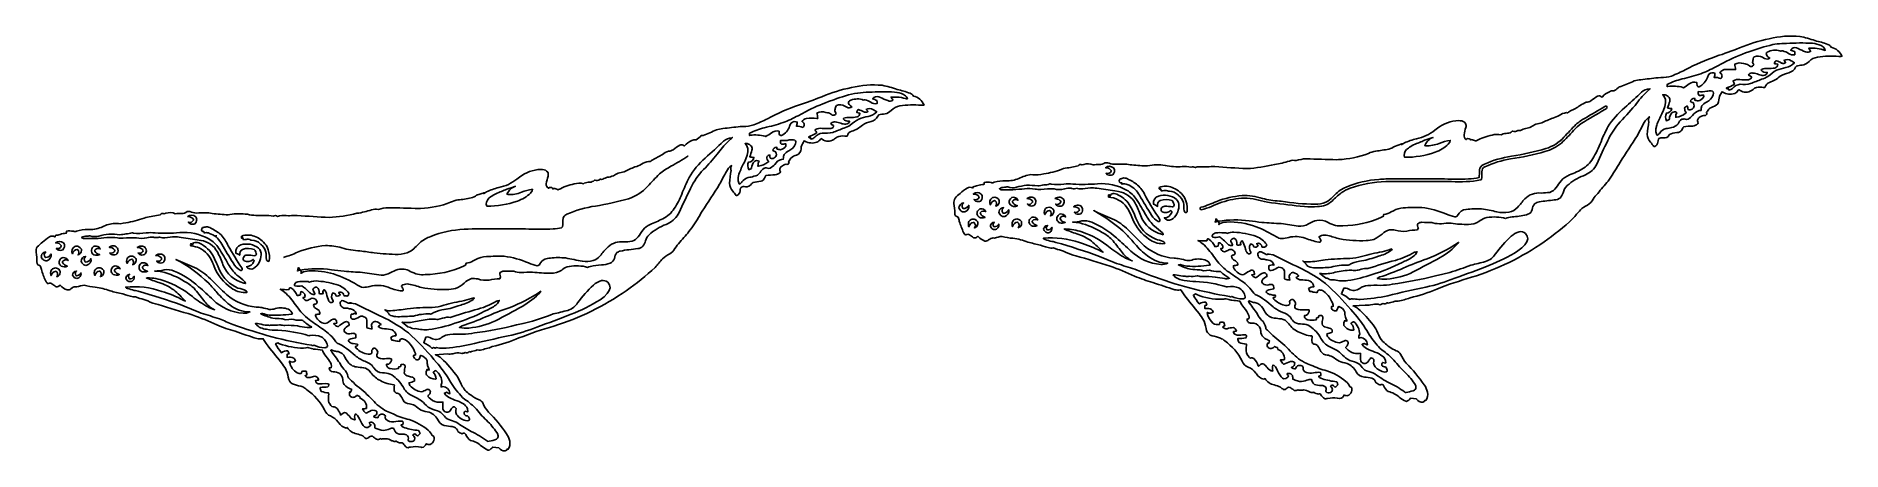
# Model space of a CAD drawing. Extents: x 0.7 to 44.7, y 1.1 to 11.2.
import ezdxf

# ---------------------------------------------------------------- set-up
doc = ezdxf.new("R2010")
doc.units = 0
doc.linetypes.add('0', pattern=[0])
doc.layers.add('1', color=7, linetype='0')

msp = doc.modelspace()

# ---------------------------------------------------------------- linework, layer by layer
at = {"layer": '1'}
msp.add_line((5.087608, 6.346344), (5.087608, 6.374123), dxfattribs=at)
for points in [[(43.915192, 10.609592, -0.173113), (44.123962, 10.720219, -0.064901), (44.641243, 10.737904), (44.689835, 10.735249), (44.715759, 10.74221, 0.242251), (44.454124, 10.962593, 0.199129), (44.372803, 11.029545, 0.035958), (44.060204, 11.121906, 0.039669), (43.692505, 11.224323, 0.081943), (42.945633, 11.168987, 0.048028), (42.219971, 10.945202, -0.019297), (41.656425, 10.740829, 0.040995), (40.899139, 10.408859, -0.015581), (40.561043, 10.257515, -0.08225), (40.306175, 10.221081), (40.235096, 10.216435, -0.000427), (39.812325, 10.16921, 0.029176), (39.650917, 10.138241, -0.015184), (39.327492, 10.000724, -0.116575), (39.282761, 9.998463, -0.094289), (39.170937, 9.901699), (39.156609, 9.897038, 0.133426), (39.050201, 9.875093, 0.114901), (38.876129, 9.749306), (38.863068, 9.742775, 0.366546), (38.76107, 9.763088, 0.071109), (38.597618, 9.651207, -0.113604), (38.48568, 9.616676, 0.092654), (38.335541, 9.536488, -0.025929), (38.100079, 9.407192, 0.029767), (38.034554, 9.362339), (38.017715, 9.36179), (37.998894, 9.364532, 0.125046), (37.826195, 9.295843, -0.065532), (37.667252, 9.232933, 0.017298), (37.404186, 9.114762, -0.000216), (37.254982, 9.080734, 0.042732), (37.139656, 9.015369, -0.091993), (37.008179, 8.981709, 0.060843), (36.879505, 8.932445, -0.15132), (36.824051, 8.932514), (36.814674, 8.929745, -0.280968), (36.691643, 8.910297), (36.68058, 8.908657, -0.20729), (36.563873, 8.860222, 0.084475), (36.428246, 8.833992), (36.40995, 8.822667, 0.127791), (36.188034, 8.816501, 0.069928), (35.801529, 8.677197), (35.783379, 8.673954, 0.103782), (35.688118, 8.709094, 0.349657), (35.672546, 8.693119, 0.375747), (35.571468, 8.725441, 0.062401), (35.559708, 8.706722), (35.556976, 8.7061, -0.279353), (35.504692, 8.821754, -0.040623), (35.549805, 9.005161, 0.173584), (35.539459, 9.101944, 0.228713), (35.412422, 9.168785), (35.37072, 9.171104, 0.156052), (34.853798, 8.982616), (34.790642, 8.937241, -0.116845), (34.345978, 8.72883, 0.051801), (34.050175, 8.624544, 0.022495), (33.980064, 8.58054, -0.012537), (33.992622, 8.604309), (33.990067, 8.60355), (33.80574, 8.542099, -0.120636), (33.672897, 8.475822, -0.026183), (33.350906, 8.42623, 0.06743), (33.173615, 8.369881, -0.077735), (32.442375, 8.217106), (32.397209, 8.216839, 0.001813), (31.657267, 8.237349, 0.079798), (31.410858, 8.193249, 0.16073), (31.246422, 8.182728, -0.041517), (30.890045, 8.100243, -0.047517), (30.210609, 7.999547, -0.010353), (29.433037, 8.049686, 0.048272), (29.247169, 8.03912), (29.221886, 8.038921, 0.048271), (29.001251, 8.04021, 0.045119), (28.954979, 8.025852, 0.268831), (28.8479, 8.030769, 0.091104), (28.632561, 8.046638, -0.064568), (28.219238, 8.075119, 0.083717), (27.791677, 8.068991), (27.748703, 8.063744, -0.011424), (27.361975, 8.091893, 0.081681), (27.201508, 8.111208, 0.00884), (26.975718, 8.106217, -0.097675), (26.816093, 8.142841, -0.018252), (26.750679, 8.142784, -0.192138), (26.612793, 8.098099, 0.043112), (26.461357, 8.089848, 0.201897), (26.234444, 8.099392), (26.188797, 8.087727, 0.44615), (26.096107, 8.06258), (25.870361, 8.021534, 0.081304), (25.70002, 7.98428, -0.059663), (25.258017, 7.869625), (25.188543, 7.858301), (25.119087, 7.846886, -0.006018), (24.948097, 7.851421, 0.084007), (24.650993, 7.756232, -0.108736), (24.331486, 7.703584, 0.058283), (24.050644, 7.667854, -0.240891), (23.976225, 7.660019, 0.106087), (23.80883, 7.663185, 0.007459), (23.802177, 7.613075, 0.092151), (23.650745, 7.58357, -0.030682), (23.538246, 7.557873), (23.530792, 7.525749), (23.524948, 7.527145, 0.278367), (23.39344, 7.524742, 0.064277), (23.223503, 7.393414, 0.063862), (23.097267, 7.278309, 0.193691), (23.071106, 7.149311, -0.043982), (23.088192, 6.912034, 0.128616), (23.111076, 6.846428, -0.020478), (23.170929, 6.814632, -0.078528), (23.200226, 6.712421, 0.033566), (23.304192, 6.442363, 0.042497), (23.338814, 6.39304), (23.358269, 6.382305, -0.32931), (23.452911, 6.381687, -0.012761), (23.543459, 6.313211, 0.302783), (23.623772, 6.321819), (23.650955, 6.347019), (23.663116, 6.341206, 0.143472), (23.825661, 6.229939, 0.224552), (23.916206, 6.257175), (23.945587, 6.277931, -0.267375), (24.058334, 6.302067, -0.053917), (24.242226, 6.344994, 0.056593), (24.509384, 6.297905, -0.062252), (24.871513, 6.206192, 0.013906), (25.181984, 6.130951, 0.041568), (25.432035, 6.060724, 0.05576), (25.493637, 6.062717), (25.596207, 6.021683, -0.084356), (25.788933, 5.961781, 0.053045), (26.040564, 5.870379, -0.005161), (26.876213, 5.618336, -0.026337), (27.475361, 5.37505, 0.036405), (27.921211, 5.221611, 0.015159), (28.450928, 5.044168, 0.080947), (28.584518, 5.03709), (28.597549, 5.041576), (28.679598, 4.918506, 0.007241), (29.045063, 4.459303, -0.019171), (29.156181, 4.299053), (29.167831, 4.274334, -0.019154), (29.228653, 4.04157, 0.26262), (29.363762, 3.919277, -0.023523), (29.56801, 3.86177, -0.077013), (29.670837, 3.795624, -0.116486), (30.098709, 3.300728, 0.22259), (30.243027, 3.153103, -0.147423), (30.428436, 3.00584), (30.444405, 2.986202, 0.181389), (30.624008, 2.858383, -0.019257), (30.653923, 2.872417, 0.201031), (30.879913, 2.718037, -0.049305), (31.02916, 2.666664, 0.04343), (31.102974, 2.606659, 0.329463), (31.182859, 2.639272, -0.414994), (31.291437, 2.640332, 0.007808), (31.367357, 2.585567, 0.292619), (31.458443, 2.601139, -0.013442), (31.488304, 2.58754, -0.069108), (31.575691, 2.594505), (31.591934, 2.598167, -0.134923), (31.736717, 2.550951, 0.097166), (31.82061, 2.532555), (31.838371, 2.537529), (31.847275, 2.542, 0.22136), (31.959999, 2.497032, -0.416606), (32.015381, 2.480167, 0.133654), (32.106991, 2.387164), (32.121704, 2.381484), (32.13694, 2.377399, -0.097785), (32.176926, 2.390671), (32.238075, 2.398506, -0.121219), (32.473526, 2.384941, 0.287368), (32.580704, 2.474491, 0.444888), (32.743866, 2.520237, 0.248617), (32.758949, 2.66396, -0.021647), (32.728218, 2.670696), (32.724403, 2.675655, 0.113519), (32.625336, 2.805126, 0.095301), (32.162277, 3.064438, -0.059008), (31.771011, 3.204544, 0.011605), (31.612175, 3.269367, -0.086005), (31.267448, 3.546387, 0.044853), (30.892599, 3.884365, -0.029073), (30.716095, 4.055393, -0.240903), (30.66967, 4.12011, 0.182386), (30.567768, 4.301117, -0.068216), (30.468903, 4.447613, 0.007927), (30.248009, 4.753744), (30.25061, 4.752585, 0.210193), (30.26086, 4.768591), (30.263794, 4.771297), (30.34977, 4.735363, -0.027764), (30.428215, 4.72343, -0.222242), (30.596382, 4.589287), (30.630096, 4.534019), (30.649696, 4.502739, 0.242907), (30.879585, 4.350159, 0.014384), (31.051155, 4.331703, -0.187885), (31.21138, 4.234085), (31.231819, 4.209949, 0.1331), (31.460548, 4.017696, 0.105339), (31.795067, 3.91399), (31.802589, 3.906849, 0.037843), (31.799622, 3.763306, 0.368238), (31.870087, 3.710735, -0.227363), (31.9431, 3.664696, -0.045673), (32.012779, 3.537244, 0.253018), (32.171581, 3.449635, -0.062655), (32.299927, 3.40836, 0.026724), (32.456619, 3.297276, 0.047735), (32.651932, 3.244972, -0.177122), (32.874352, 3.038212, 0.256748), (33.074524, 2.909599, -0.043449), (33.260445, 2.883411, -0.257124), (33.351707, 2.775013, 0.040078), (33.449196, 2.719097), (33.4655, 2.725595, -0.47331), (33.543373, 2.701294, 0.153281), (33.65554, 2.557716, -0.132666), (33.925507, 2.418212, 0.055829), (34.083832, 2.319637), (34.098778, 2.318306, 0.156135), (34.202332, 2.395233), (34.201492, 2.396351), (34.344948, 2.375854), (34.347664, 2.374321, 0.295523), (34.503387, 2.302091, 0.209942), (34.550995, 2.345032, 0.203805), (34.570328, 2.336872, 0.233414), (34.612267, 2.541012, 0.09593), (34.536209, 2.719479, 0.044182), (34.096252, 3.248619, -0.079781), (33.958443, 3.467892, 0.193696), (33.850693, 3.555145), (33.808281, 3.573067, -0.076142), (33.523689, 3.782635, -0.090899), (33.405861, 3.986244, 0.083104), (33.286461, 4.183899, 0.044315), (32.92691, 4.57843, 0.061373), (32.827888, 4.640858), (32.798729, 4.647255), (33.096642, 4.667118, 0.095937), (33.228165, 4.673111), (33.284744, 4.683804, -0.158724), (33.453384, 4.677021, 0.025309), (33.529282, 4.704991, 0.382652), (33.621651, 4.724213), (33.625961, 4.726006, -0.069124), (33.651855, 4.712646, -0.02939), (33.785263, 4.748794, 0.042708), (33.821922, 4.767246, 0.115482), (33.898232, 4.76334, 0.042386), (34.189606, 4.845703, 0.043152), (34.837845, 5.056736, -0.022808), (35.687386, 5.347384, 0.077996), (37.455803, 6.211843, 0.037488), (38.15979, 6.780028, -0.008222), (38.340195, 6.989639, -0.081688), (38.513763, 7.109367, 0.136341), (38.65197, 7.255917, -0.049767), (38.763321, 7.394967, 0.002117), (39.014786, 7.694115, 0.032463), (39.275429, 8.100704), (39.306904, 8.152728, 0.003243), (39.731201, 8.807693, -0.000492), (39.894371, 9.121693, -0.073117), (40.016624, 9.265205), (40.023621, 9.266434, 0.143294), (40.003353, 9.154048, 0.180759), (40.013481, 9.145424, 0.031101), (39.970875, 8.832559, 0.188234), (40.049316, 8.641964, -0.020616), (40.133354, 8.536518), (40.152466, 8.535473, 0.263778), (40.227814, 8.645351, -0.0127), (40.242996, 8.715633), (40.252289, 8.73048, -0.245569), (40.358482, 8.748421, 0.337844), (40.505432, 8.822244, -0.160425), (40.550232, 8.849171, -0.041236), (40.735828, 8.882607, 0.211285), (40.825218, 8.957008), (40.841385, 8.992188), (40.860443, 9.02037, -0.03021), (41.08107, 9.037705, 0.129623), (41.200027, 9.089096), (41.217484, 9.111159, -0.458296), (41.239304, 9.242466, -0.10947), (41.347916, 9.296825, 0.364066), (41.424438, 9.32542, 0.172329), (41.412666, 9.358006, -0.035951), (41.468407, 9.446087, -0.118415), (41.608429, 9.522324, 0.347053), (41.715179, 9.677094, -0.150085), (41.771358, 9.832987, 0.027857), (41.787819, 9.869949), (41.809784, 9.860744, 0.208178), (42.102207, 9.834311, 0.155705), (42.189651, 9.9095), (42.209946, 9.922382), (42.233765, 9.906516, 0.321578), (42.511864, 9.904277, 0.045318), (42.588631, 9.959675, -0.159091), (42.767326, 9.983027, 0.018983), (42.834175, 9.982315), (42.844276, 9.990852, -0.277015), (42.951225, 10.102314, 0.09842), (43.211906, 10.251141, -0.103933), (43.422852, 10.336704, 0.200008), (43.588593, 10.471077), (43.608528, 10.499439, -0.069685), (43.744476, 10.523659, 0.169739)], [(43.250435, 11.050808), (43.368721, 11.053211, -0.030915), (43.996952, 11.057492, -0.07027), (44.213844, 11.000957), (44.261131, 10.97007), (44.293617, 10.931419), (44.308952, 10.884304, 0.102681), (43.907791, 10.93565, -0.009787), (43.956184, 10.864823, -0.263255), (43.827919, 10.849941, -0.027579), (43.648323, 10.930264), (43.613441, 10.942554, 0.373908), (43.463974, 10.891808, -0.043214), (43.558876, 10.854515), (43.566643, 10.853104, -0.116561), (43.567299, 10.778617, -0.192108), (43.415276, 10.808552, 0.082079), (43.276012, 10.872757, 0.147962), (43.230553, 10.862495), (43.204636, 10.875507, 0.196739), (42.896748, 10.842931, 0.420887), (42.884705, 10.758713), (42.91243, 10.729313), (42.957008, 10.69736, -0.319075), (42.832199, 10.689625), (42.815331, 10.698135), (42.780701, 10.716725, 0.225903), (42.580803, 10.729884, 0.243995), (42.553963, 10.681049, -0.044707), (42.535446, 10.595039), (42.536621, 10.589916, -0.074009), (42.565895, 10.54435, -0.607023), (42.460121, 10.509048, 0.162798), (42.356857, 10.554699), (42.317635, 10.564171, 0.200656), (42.103569, 10.547451, -0.001989), (42.123604, 10.417603), (42.099411, 10.416485, 0.039114), (41.847977, 10.415199, 0.234532), (41.742462, 10.336945), (41.753914, 10.328747, -0.557442), (41.75898, 10.195381, 0.12454), (41.60215, 10.224598, 0.095659), (41.620743, 10.319641), (41.622856, 10.32597), (41.591789, 10.334323, 0.400821), (41.453949, 10.264809), (41.444717, 10.24543), (41.435974, 10.225086, -0.203833), (41.240059, 9.998408, -0.42216), (41.184319, 10.036064), (41.179214, 10.065067), (41.178596, 10.103753, 0.23196), (40.996803, 10.065594, -0.020185), (40.856979, 9.973713), (40.838676, 9.981426, 0.086997), (40.475212, 10.00621), (40.464005, 10.002003), (40.460503, 9.996738), (40.460541, 10.052319, -0.061271), (40.818687, 10.186729, 0.019463), (41.278473, 10.314957, 0.031969), (41.642372, 10.48283), (41.825981, 10.578102, -0.04452), (42.45076, 10.848339, -0.038813), (43.029232, 11.024487, -0.033941)], [(43.521042, 10.6045), (43.559372, 10.580624, -0.168055), (43.353203, 10.464596, 0.050647), (43.122925, 10.399242, 0.048849), (42.914616, 10.250379, -0.092062), (42.758507, 10.179913, -0.011028), (42.489151, 10.075642, -0.100807), (42.237221, 10.057796, 0.184218), (42.048527, 9.954931, -0.125934), (41.96048, 9.91346), (41.932976, 9.96846, 0.194382), (41.916763, 9.940163, -0.375884), (41.905464, 9.970032, 0.04797), (42.087029, 10.051907), (42.093956, 10.059551, 0.102595), (42.059189, 10.131962), (42.067314, 10.145157, -0.149043), (42.22747, 10.172607, 0.044869), (42.439495, 10.16845, 0.122366), (42.496582, 10.197536), (42.509445, 10.224113), (42.50885, 10.242481, -0.004976), (42.439354, 10.280613), (42.452011, 10.300472, -0.254563), (42.547157, 10.330594, -0.080038), (42.684998, 10.296497, 0.078033), (42.806648, 10.272255), (42.841187, 10.279667), (42.87104, 10.299519), (42.89518, 10.334633), (42.893234, 10.351776, -0.285492), (42.745285, 10.402542), (42.759468, 10.418079, -0.115425), (42.906349, 10.441177, 0.063208), (43.081936, 10.453974, 0.29854), (43.150841, 10.536449), (43.147339, 10.548054, 0.01513), (43.076347, 10.556992, -0.227378), (43.102333, 10.625778), (43.119896, 10.629562, -0.077709), (43.24231, 10.576143, 0.141517), (43.318802, 10.569572), (43.34153, 10.583599), (43.343239, 10.588994, 0.000803), (43.304527, 10.635951, -0.295887), (43.478081, 10.62936, -0.022168)], [(21.542305, 9.417542, -0.173071), (21.751076, 9.528156, -0.064886), (22.268356, 9.545841), (22.316948, 9.543186), (22.342865, 9.550148, 0.242235), (22.081238, 9.770531, 0.199274), (21.999916, 9.837486, 0.03598), (21.687317, 9.929848, 0.039662), (21.319611, 10.032261, 0.081936), (20.572739, 9.976929, 0.048019), (19.847069, 9.753143, -0.019304), (19.283531, 9.548775, 0.040999), (18.526253, 9.216801, -0.015566), (18.188148, 9.065453, -0.082231), (17.933289, 9.029018), (17.862207, 9.024373, -0.000413), (17.439436, 8.977151, 0.029146), (17.278023, 8.946175, -0.015171), (16.954596, 8.808665, -0.116418), (16.909866, 8.8064, -0.127824), (16.783714, 8.704975, 0.133525), (16.677307, 8.683032, 0.114933), (16.503242, 8.557247), (16.490189, 8.550716, 0.366528), (16.388184, 8.571026, 0.071181), (16.224739, 8.459145, -0.113593), (16.112785, 8.424614, 0.092571), (15.962646, 8.344429, -0.025854), (15.727192, 8.215131, 0.029722), (15.661667, 8.170277), (15.644829, 8.169724), (15.625992, 8.17247, 0.125022), (15.453301, 8.103784, -0.06554), (15.294357, 8.040878, 0.017308), (15.031301, 7.922694, -0.000226), (14.882095, 7.888676, 0.033913), (14.766762, 7.823311, -0.076795), (14.627693, 7.788025, 0.043361), (14.506617, 7.740386, -0.151327), (14.451157, 7.740456), (14.441765, 7.737694, -0.281067), (14.318756, 7.718235), (14.307693, 7.716595, -0.207152), (14.190979, 7.668163, 0.084476), (14.055351, 7.641933), (14.037056, 7.630604, 0.127788), (13.815143, 7.624437, 0.069925), (13.428642, 7.485134), (13.410484, 7.481888, 0.103902), (13.315231, 7.517033, 0.350054), (13.299667, 7.501057, 0.344932), (13.200195, 7.536652, -0.062919), (13.18409, 7.514038, -0.279382), (13.131805, 7.629696, -0.040662), (13.17691, 7.813103, 0.173744), (13.166565, 7.909885, 0.228783), (13.039528, 7.976723), (12.997826, 7.979046, 0.156054), (12.480919, 7.790554), (12.417755, 7.745178, -0.116817), (11.973087, 7.536773, 0.051825), (11.677279, 7.432478, 0.02241), (11.607162, 7.388477, -0.012596), (11.619736, 7.412247), (11.61718, 7.411488), (11.432846, 7.350037, -0.120673), (11.300011, 7.28376, -0.026129), (10.978021, 7.234168, 0.067391), (10.80072, 7.177822, -0.077741), (10.069481, 7.02504), (10.02433, 7.024782, 0.00182), (9.284372, 7.045288, 0.07982), (9.037964, 7.001186, 0.160723), (8.873535, 6.990669, -0.04153), (8.517159, 6.908188, -0.047516), (7.837714, 6.807484, -0.010349), (7.060143, 6.857628, 0.048224), (6.874268, 6.847061), (6.848999, 6.846863, 0.048249), (6.628358, 6.848147, 0.045128), (6.582085, 6.83379, 0.268847), (6.475014, 6.838707, 0.091094), (6.259674, 6.854576, -0.064571), (5.846353, 6.883056, 0.083716), (5.418786, 6.876931), (5.375809, 6.871685, -0.011534), (4.989089, 6.899868, 0.081381), (4.828616, 6.919146, 0.008831), (4.602832, 6.914155, -0.097672), (4.443214, 6.950783, -0.018244), (4.377792, 6.950726, -0.192086), (4.239899, 6.906036, 0.036751), (4.08847, 6.897793, 0.2019), (3.861557, 6.90733), (3.815903, 6.895664, 0.446137), (3.723221, 6.870522), (3.497475, 6.829472, 0.081369), (3.327126, 6.792217, -0.059658), (2.885129, 6.677564), (2.815662, 6.666238), (2.746208, 6.654823, -0.005981), (2.575203, 6.659359, 0.08402), (2.278108, 6.564174, -0.108736), (1.958605, 6.511522, 0.058284), (1.677757, 6.475792, -0.240924), (1.603332, 6.467958, 0.106097), (1.435936, 6.471127, 0.004662), (1.429291, 6.421013, 0.092152), (1.277851, 6.391504, -0.030732), (1.165352, 6.365814), (1.157898, 6.333687), (1.152054, 6.335087, 0.278379), (1.020546, 6.33268, 0.064353), (0.850609, 6.201351, 0.063881), (0.72438, 6.086243, 0.193857), (0.698219, 5.957249, -0.043973), (0.715301, 5.719972, 0.128605), (0.738182, 5.654373, 0.012279), (0.793171, 5.627571, -0.133244), (0.822826, 5.53553, 0.017869), (0.920938, 5.268892, 0.053179), (0.965919, 5.200981), (0.985374, 5.190243, -0.329383), (1.080017, 5.189625, -0.012824), (1.170572, 5.121149, 0.302828), (1.250885, 5.129761), (1.278069, 5.154957), (1.290222, 5.149139, 0.143424), (1.452774, 5.037876, 0.224579), (1.54332, 5.065117), (1.572701, 5.085873, -0.267372), (1.68544, 5.110012, -0.053913), (1.869331, 5.152931, 0.056556), (2.13649, 5.105843, -0.062288), (2.498634, 5.014126, 0.013899), (2.80909, 4.938889, 0.041566), (3.059146, 4.868665, 0.055721), (3.120743, 4.870659), (3.223312, 4.829624, -0.084346), (3.416046, 4.769722, 0.053065), (3.667669, 4.678321, -0.005162), (4.503319, 4.426273, -0.026346), (5.102468, 4.182991, 0.036409), (5.548326, 4.029552, 0.015159), (6.078034, 3.852109, 0.080949), (6.211624, 3.845032), (6.224655, 3.849518), (6.306701, 3.726445, 0.00724), (6.672173, 3.267245, -0.019178), (6.783302, 3.106995), (6.794937, 3.082272, -0.019226), (6.855759, 2.84951, 0.262658), (6.990883, 2.727219, -0.023526), (7.195115, 2.66971, -0.077067), (7.297935, 2.603561, -0.116516), (7.725822, 2.108665, 0.222573), (7.87014, 1.961044, -0.147403), (8.05555, 1.813778), (8.07151, 1.794144, 0.181437), (8.251122, 1.666328, -0.019001), (8.281029, 1.680359, 0.201018), (8.507027, 1.525974, -0.049315), (8.656273, 1.474602, 0.04361), (8.73008, 1.414597, 0.329491), (8.809971, 1.447214, -0.414995), (8.918544, 1.448273, 0.007821), (8.99447, 1.393511, 0.292662), (9.085556, 1.409077, -0.013654), (9.115417, 1.395477, -0.076854), (9.202797, 1.402447), (9.219032, 1.406113, -0.134962), (9.363825, 1.358888, 0.097202), (9.447723, 1.340496), (9.465477, 1.345467), (9.474388, 1.349937, 0.221227), (9.587105, 1.304974, -0.416612), (9.642494, 1.288101, 0.062518), (9.706894, 1.210976, 0.098957), (9.763614, 1.185142, -0.112353), (9.82113, 1.201746, -0.098341), (10.08007, 1.199181), (10.100647, 1.192879, 0.287396), (10.207809, 1.282433, 0.444871), (10.370974, 1.328176, 0.248706), (10.386055, 1.471893, -0.021246), (10.355331, 1.478634), (10.351517, 1.483593, 0.113527), (10.252441, 1.613068, 0.095309), (9.789383, 1.872375, -0.059), (9.398125, 2.012482, 0.011523), (9.239288, 2.077316, -0.085995), (8.894547, 2.354324, 0.044876), (8.5197, 2.692302, -0.029062), (8.343201, 2.863335, -0.240865), (8.296776, 2.928047, 0.162158), (8.200623, 3.103909, -0.077002), (8.096024, 3.25555, 0.007907), (7.875113, 3.561688), (7.877714, 3.560531, 0.210743), (7.887964, 3.576526), (7.890892, 3.579235), (7.976883, 3.543301, -0.027922), (8.05532, 3.531374, -0.222259), (8.223488, 3.397228), (8.257202, 3.341961), (8.276802, 3.31068, 0.242944), (8.506699, 3.158096, 0.014331), (8.678261, 3.139641, -0.187937), (8.838486, 3.042019), (8.858925, 3.017887, 0.133133), (9.087669, 2.825634, 0.105327), (9.422173, 2.721928), (9.429695, 2.714787, 0.037751), (9.426727, 2.571247, 0.36582), (9.4972, 2.518677, -0.227232), (9.570206, 2.472637, -0.045633), (9.639891, 2.345185, 0.25304), (9.798696, 2.257574, -0.062629), (9.92704, 2.216297, 0.026745), (10.083725, 2.105213, 0.047746), (10.279045, 2.052914, -0.17715), (10.501465, 1.846149, 0.256827), (10.70163, 1.717537, -0.043459), (10.887559, 1.691349, -0.257124), (10.978821, 1.582951, 0.039134), (11.076309, 1.527035), (11.092621, 1.533527, -0.473349), (11.170486, 1.509232, 0.15331), (11.282646, 1.365658, -0.132637), (11.552611, 1.22615, 0.055838), (11.710938, 1.127575), (11.725876, 1.126236, 0.156049), (11.829437, 1.203171), (11.828606, 1.204288), (11.972054, 1.183796), (11.974762, 1.182255, 0.295516), (12.130496, 1.110029, 0.209917), (12.178108, 1.152973, 0.204043), (12.197433, 1.144814, 0.233404), (12.239375, 1.348951, 0.095955), (12.163322, 1.52742, 0.044161), (11.723366, 2.056561, -0.085342), (11.584752, 2.278569, 0.180777), (11.491837, 2.356842, -0.082485), (11.297058, 2.466282, -0.109826), (11.089356, 2.675673, 0.005855), (10.972595, 2.912647, 0.044511), (10.571516, 3.372873, 0.06145), (10.455002, 3.448799), (10.425842, 3.455196), (10.723747, 3.475056, 0.09594), (10.85527, 3.481049), (10.911858, 3.491745, -0.15874), (11.080498, 3.484959, 0.025409), (11.156372, 3.512932, 0.382493), (11.248764, 3.532154, -0.217835), (11.278961, 3.520584, -0.029353), (11.412375, 3.556737, 0.042626), (11.449043, 3.575191, 0.115582), (11.525337, 3.571281, 0.042385), (11.816711, 3.653645, 0.043159), (12.464943, 3.864677, -0.022805), (13.314491, 4.155327, 0.078), (15.082911, 5.019784, 0.037508), (15.786896, 5.587972, -0.008209), (15.967308, 5.797577, -0.081758), (16.140877, 5.917305, 0.139588), (16.267143, 6.045692, -0.055528), (16.390417, 6.20291, 0.00214), (16.641891, 6.502052, 0.032443), (16.902534, 6.908646), (16.934013, 6.960667, 0.003233), (17.358315, 7.615635, -0.000512), (17.521475, 7.929632, -0.073119), (17.643738, 8.073147), (17.650749, 8.074375, 0.143489), (17.630465, 7.961986, 0.180413), (17.640594, 7.953362, 0.031096), (17.597986, 7.640496, 0.188244), (17.676422, 7.449898, -0.020587), (17.760468, 7.344456), (17.779579, 7.343407, 0.263757), (17.854927, 7.453293, -0.012811), (17.870102, 7.523571), (17.879402, 7.538418, -0.245596), (17.985596, 7.556362, 0.337823), (18.132542, 7.630186, -0.160633), (18.177345, 7.657112, -0.04123), (18.362942, 7.690543, 0.211354), (18.452324, 7.764946), (18.468491, 7.800125), (18.487549, 7.828304, -0.030256), (18.708176, 7.845644, 0.129608), (18.827133, 7.897034), (18.844582, 7.919097, -0.458192), (18.866417, 8.050407, -0.109578), (18.975021, 8.104763, 0.364051), (19.051552, 8.133362, 0.172093), (19.039772, 8.165947, -0.035866), (19.095512, 8.254025, -0.118408), (19.235535, 8.330261, 0.347032), (19.342285, 8.485035, -0.150294), (19.398466, 8.640931, 0.027676), (19.414925, 8.677891), (19.43689, 8.668678, 0.208156), (19.729322, 8.64225, 0.155678), (19.816765, 8.717438), (19.837059, 8.730316), (19.860886, 8.714455, 0.321565), (20.138975, 8.712214, 0.045359), (20.215744, 8.767612, -0.151145), (20.409306, 8.790332, 0.01874), (20.461288, 8.79026), (20.471397, 8.798798, -0.277027), (20.578346, 8.910255, 0.098493), (20.839012, 9.059082, -0.103997), (21.049959, 9.144646, 0.199981), (21.215698, 9.279015), (21.235626, 9.307381, -0.052483), (21.390335, 9.334557, 0.146365)], [(21.936073, 9.692245, 0.102684), (21.534904, 9.743587, 0.012001), (21.583298, 9.672759, -0.263342), (21.455017, 9.657883, -0.027542), (21.275436, 9.738201), (21.240547, 9.750492, 0.373922), (21.091087, 9.699745, -0.043262), (21.185997, 9.662453), (21.193764, 9.661041, -0.116305), (21.194412, 9.586555, -0.192142), (21.042389, 9.616493, 0.082055), (20.903124, 9.680697, 0.148074), (20.857658, 9.670433), (20.831749, 9.683441, 0.196699), (20.523851, 9.650873, 0.420898), (20.51181, 9.566654), (20.539536, 9.537254), (20.584114, 9.505302, -0.318961), (20.459305, 9.497562), (20.442444, 9.506073), (20.407814, 9.524663, 0.225932), (20.207909, 9.537823, 0.243725), (20.181068, 9.488987, -0.044751), (20.162544, 9.402973), (20.163727, 9.397854, -0.074009), (20.193001, 9.352287, -0.606955), (20.087234, 9.316986, 0.16285), (19.983978, 9.362637), (19.944748, 9.372112, 0.200656), (19.730682, 9.355392, -0.020489), (19.748428, 9.231323), (19.750717, 9.225544), (19.726517, 9.224422, 0.039147), (19.475075, 9.223136, 0.23448), (19.369568, 9.144886), (19.381027, 9.136688, -0.557261), (19.386093, 9.003319, 0.124509), (19.229256, 9.032536, 0.095744), (19.247856, 9.127579), (19.249969, 9.133907), (19.218903, 9.142262, 0.400795), (19.081062, 9.07275), (19.071831, 9.053368), (19.063087, 9.033024, -0.20373), (18.867176, 8.806345, -0.422065), (18.811424, 8.844002), (18.80632, 8.873005), (18.805702, 8.911686, 0.231966), (18.623917, 8.873535, -0.020226), (18.484093, 8.781651), (18.465782, 8.78936, 0.087008), (18.102325, 8.814148), (18.091118, 8.809944), (18.087616, 8.80468), (18.087654, 8.86026, -0.061259), (18.445793, 8.994667, 0.01946), (18.905579, 9.122894, 0.031962), (19.269478, 9.290771), (19.453087, 9.386044, -0.040056), (20.013367, 9.633064), (20.14238, 9.679615, -0.04906), (20.723396, 9.843586, -0.041105), (20.995819, 9.861153, -0.030918), (21.624073, 9.865431, -0.070265), (21.840958, 9.808895), (21.888245, 9.778011), (21.920731, 9.739357)], [(39.96508, 9.878029, 0.052026), (39.673416, 9.543034, -0.01608), (39.261353, 9.08094, 0.074752), (39.010956, 8.6839, 0.017794), (38.741142, 8.110569, -0.180095), (38.462311, 7.846001), (38.416344, 7.825314, 0.092008), (38.02079, 7.584488, 0.148765), (37.918976, 7.408658, -0.08472), (37.853889, 7.289326, -0.176607), (37.703957, 7.232952, 0.009095), (37.340328, 7.188133, 0.093107), (37.224754, 7.13937, 0.151775), (37.167873, 6.999857, -0.264383), (37.059723, 6.884209), (37.02346, 6.871658, -0.041825), (36.674988, 6.821208, 0.050185), (36.518074, 6.783604), (36.494118, 6.78603), (36.469925, 6.794628, 0.108649), (36.004395, 6.790897, 0.050552), (35.866196, 6.704689, -0.141367), (35.609695, 6.635406, -0.03404), (35.18766, 6.663759, 0.051585), (34.956291, 6.654371, -0.084168), (34.746857, 6.673698), (34.72187, 6.684471, -0.006283), (34.475498, 6.689187, 0.165709), (34.380829, 6.654737, 0.24047), (34.370872, 6.606068), (34.381912, 6.572842), (34.391785, 6.55093, -0.006188), (34.369568, 6.501625, 0.051561), (34.111679, 6.472339, -0.105001), (33.825493, 6.499168, 0.064394), (33.687744, 6.507328, 0.12802), (33.507423, 6.401958, -0.071345), (33.309799, 6.272041, -0.084639), (33.118637, 6.241196, -0.051703), (32.474304, 6.282928, 0.007099), (32.181862, 6.368878, 0.116948), (32.026237, 6.362232), (31.995522, 6.347237), (31.967461, 6.325661), (31.985847, 6.298149, -0.200906), (32.018921, 6.226376, -0.345422), (31.978622, 6.204597), (31.961342, 6.204739, -0.05771), (31.630106, 6.302271, 0.146011), (31.235355, 6.319373, -0.017286), (31.056999, 6.290424, -0.146037), (30.934486, 6.331001, 0.03913), (30.438782, 6.580875, 0.094523), (29.713036, 6.69524, 0.087239), (29.543648, 6.651058, -0.613355), (29.520813, 6.64003, 0.316884), (29.543951, 6.661676), (29.543686, 6.663609), (29.508133, 6.711014), (29.506866, 6.711178, 0.012862), (29.43763, 6.695557, 0.047365), (29.460625, 6.774342), (29.507401, 6.711994), (29.51442, 6.712681, -0.075974), (30.270657, 6.723675, -0.010992), (30.576027, 6.684155, 0.005286), (31.047432, 6.656889, 0.000302), (31.46493, 6.594159, 0.156469), (31.712204, 6.650261, -0.070985), (31.919909, 6.736333, -0.179233), (32.191677, 6.679944, 0.040107), (32.36837, 6.611416, 0.073374), (32.553329, 6.603451, 0.09948), (33.472874, 6.802793), (33.506577, 6.819822), (33.539665, 6.838013, 0.004956), (33.548203, 6.879562, 0.099092), (33.732079, 6.943295), (33.784401, 6.969421, -0.113082), (34.024635, 7.039913, -0.034573), (34.476517, 7.049976, -0.072242), (35.062557, 6.891525, 0.031413), (35.277283, 6.822286, 0.373106), (35.346054, 6.858444, -0.265802), (35.55513, 7.003281, -0.046321), (35.934425, 7.014194, -0.028042), (36.303944, 6.94242, 0.086494), (36.599583, 6.932795, 0.16779), (36.813942, 7.058928, -0.000497), (36.984344, 7.258667, -0.228911), (37.388046, 7.402792, 0.040791), (37.592331, 7.41893, 0.174672), (37.753754, 7.537163, -0.010349), (37.871078, 7.704487, -0.106783), (38.074875, 7.844971, 0.042937), (38.418076, 8.006566, 0.123092), (38.667362, 8.284559, 0.045558), (38.866055, 8.709395, -0.025845), (39.013695, 9.020096), (39.054237, 9.084442, -0.061428), (39.47094, 9.534794, 0.010775), (39.829231, 9.86121, -0.151405), (40.032108, 9.946177), (40.038689, 9.949497, -0.003313)], [(41.240517, 9.785622, -0.281999), (41.215065, 9.879719, 0.089349), (41.42625, 9.889322, -0.031672), (41.528503, 9.895134), (41.560135, 9.887802), (41.580696, 9.871017), (41.587646, 9.842369), (41.578453, 9.799442, -0.214119), (41.413712, 9.623169, 0.116878), (41.30452, 9.531178, 0.13891), (41.286301, 9.456814), (41.281487, 9.41869), (41.2369, 9.416645, 0.166372), (41.073479, 9.2937, -0.078745), (40.96508, 9.203854), (40.93119, 9.1959), (40.894974, 9.201691), (40.86718, 9.213882, -0.170819), (40.825111, 9.205742), (40.812332, 9.201649, 0.1348), (40.721176, 9.093212, -0.200758), (40.567787, 9.002838, -0.058133), (40.429947, 8.975967, 0.193067), (40.27504, 8.866382, -0.026009), (40.226181, 8.813766), (40.20755, 8.819839), (40.181816, 8.892719), (40.182083, 8.972752), (40.202469, 9.058407, -0.03838), (40.325577, 9.333561), (40.367645, 9.426186), (40.400444, 9.516682), (40.418083, 9.603504), (40.414673, 9.685104), (40.384346, 9.75993), (40.349564, 9.802299), (40.404716, 9.802296, -0.138473), (40.505955, 9.736416, -0.230589), (40.519081, 9.640739, -0.010301), (40.466171, 9.48296), (40.469673, 9.47435, 0.013783), (40.568062, 9.463238, -0.394291), (40.436958, 9.352055, 0.226489), (40.439331, 9.166431, 0.055975), (40.508621, 9.194473), (40.511505, 9.207352, -0.201427), (40.578999, 9.36567, -0.303416), (40.687965, 9.371975), (40.694214, 9.358894, 0.225743), (40.666264, 9.277265, -0.049055), (40.66024, 9.253819), (40.679512, 9.251858, 0.144596), (40.904198, 9.348618), (40.926224, 9.364357, -0.243053), (40.882843, 9.475193, -0.349974), (40.955711, 9.520439, 0.040868), (40.964149, 9.449684), (40.969711, 9.443778, 0.501658), (41.113739, 9.530937, 0.037413), (41.096161, 9.601498, -0.040309), (41.026772, 9.63382, -0.393979), (41.121307, 9.714851, -0.006469), (41.132797, 9.667671, 0.024035), (41.216301, 9.64999, 0.216624), (41.34259, 9.741959, 0.190208), (41.341499, 9.796791, -0.011832), (41.256775, 9.784351), (41.248238, 9.780373)], [(21.148148, 9.412437), (21.186478, 9.388561, -0.168061), (20.980309, 9.272537, 0.050636), (20.750046, 9.207184, 0.048881), (20.541727, 9.058315, -0.092076), (20.385605, 8.98785, -0.011047), (20.116257, 8.883583, -0.100838), (19.864326, 8.865738, 0.184205), (19.675638, 8.762873, -0.125866), (19.587593, 8.721394), (19.560089, 8.776402), (19.558884, 8.776821, 0.15224), (19.543877, 8.748104, -0.376355), (19.53257, 8.777973, 0.047945), (19.714134, 8.859844), (19.721054, 8.867485, 0.11151), (19.686302, 8.939903), (19.694427, 8.953098, -0.148947), (19.854584, 8.980549, 0.044848), (20.066607, 8.976387, 0.122373), (20.123688, 9.005478), (20.136551, 9.032055), (20.135963, 9.050423, -0.005104), (20.066467, 9.088554), (20.079117, 9.10841, -0.254493), (20.174263, 9.13854, -0.080064), (20.312111, 9.104439, 0.078003), (20.433762, 9.080193), (20.4683, 9.087605), (20.498154, 9.107456), (20.522293, 9.14257), (20.520348, 9.159709, -0.285428), (20.372391, 9.210484), (20.386581, 9.226025, -0.115357), (20.533455, 9.249119, 0.063241), (20.709044, 9.261911, 0.298548), (20.777954, 9.344391), (20.774445, 9.355991, 0.015183), (20.703453, 9.364933, -0.227443), (20.729439, 9.433716), (20.747009, 9.4375, -0.077653), (20.869419, 9.384086, 0.141505), (20.945915, 9.37751), (20.968643, 9.391537), (20.97036, 9.396935, -0.005933), (20.931641, 9.443893, -0.295853), (21.1052, 9.437297, -0.022053)], [(29.068718, 7.030533, -0.29537), (29.092308, 7.054955, 0.03679), (29.478516, 7.199932, -0.071794), (30.092258, 7.340324, -0.092857), (30.591412, 7.270375, 0.04816), (31.003288, 7.207119), (31.046303, 7.20187, 0.034311), (31.87641, 7.127603, 0.086691), (32.133865, 7.177601, 0.082382), (32.305992, 7.309864), (32.358902, 7.361996, -0.107478), (32.630463, 7.546066, -0.084112), (33.424404, 7.735221, -0.021993), (33.770847, 7.750234, -0.000248), (34.943825, 7.749519, 0.016859), (35.612076, 7.746165, 0.028803), (35.872597, 7.778008, 0.018548), (35.881683, 7.968317, -0.24861), (35.973022, 8.093266), (36.001236, 8.109001, -0.065728), (36.661568, 8.301296, 0.03319), (37.501404, 8.486928, 0.127897), (37.940453, 8.765949, -0.006723), (38.232368, 9.075813, -0.054735), (38.454422, 9.231487, 0.010342), (38.93367, 9.512771, -1.291798), (38.976112, 9.466732, -0.036067), (38.935623, 9.438577, 0.007232), (38.363693, 9.100743, 0.065105), (38.175499, 8.927666, -0.025559), (37.877449, 8.622829, -0.106048), (37.478149, 8.414768, -0.033274), (36.638573, 8.235167, 0.063357), (36.014214, 8.045998, 0.336724), (35.940872, 7.921635, -0.040385), (35.92981, 7.740086, -0.240517), (35.908508, 7.72131, -0.05679), (35.202179, 7.680721), (35.024906, 7.685556, 0.003209), (33.596012, 7.684645, 0.076538), (32.730495, 7.521893, 0.047609), (32.510231, 7.411011, 0.030182), (32.287521, 7.206164, -0.179069), (31.936342, 7.070497, -0.04407), (31.614403, 7.074852), (31.51362, 7.082869, -0.007091), (30.710558, 7.180562, -0.027123), (30.430704, 7.248121, 0.117135), (29.87104, 7.246517, 0.065718), (29.348694, 7.077847, -0.04889), (29.097763, 6.9933, -0.456027)], [(17.573853, 8.668068, 0.051498), (17.299774, 8.350018, -0.023598), (16.967346, 7.976707, 0.088269), (16.6493, 7.51455, 0.016268), (16.371704, 6.928043, -0.183457), (16.101151, 6.659641), (16.055702, 6.638542, 0.095317), (15.637303, 6.383221, 0.119613), (15.553032, 6.235711, -0.064413), (15.48891, 6.106763, -0.198324), (15.362572, 6.045223, 0.018831), (14.933199, 5.986964, 0.078071), (14.854912, 5.95002, 0.160039), (14.79471, 5.808962, -0.268251), (14.685465, 5.69338, -0.077341), (14.474548, 5.647877, 0.028277), (14.207253, 5.6115), (14.170448, 5.601048), (14.137611, 5.588177), (14.115227, 5.596382), (14.08963, 5.604713, 0.10172), (13.638016, 5.600975, 0.071207), (13.50795, 5.521984, -0.148969), (13.236618, 5.44334, -0.030146), (12.797455, 5.472847, 0.020746), (12.511527, 5.461024, -0.094073), (12.3405, 5.492943, -0.030875), (12.132225, 5.49833, 0.147796), (12.013617, 5.468767, 0.233937), (11.996849, 5.422157), (12.004951, 5.390343), (12.019257, 5.359638, -0.003619), (11.996735, 5.309563, 0.050904), (11.736754, 5.280053, -0.105681), (11.464481, 5.3053, 0.078663), (11.306686, 5.313583, 0.117015), (11.128784, 5.205009, -0.086512), (10.921486, 5.074532, -0.075598), (10.70298, 5.047485, -0.050066), (10.092133, 5.093212, 0.035902), (9.774276, 5.181986, 0.115172), (9.638718, 5.163956), (9.608727, 5.145626), (9.60183, 5.119545, -0.163274), (9.646645, 5.039349, -0.412945), (9.611542, 5.012955), (9.594757, 5.012424), (9.575966, 5.013695, -0.047556), (9.27343, 5.103302, 0.170676), (8.833946, 5.120786, -0.043605), (8.66449, 5.099094, -0.106531), (8.528656, 5.157589, 0.061832), (7.947411, 5.427898, 0.077671), (7.343854, 5.503523, 0.087844), (7.170753, 5.458992, -0.623651), (7.14827, 5.448196, 0.308654), (7.171074, 5.469471), (7.170898, 5.471409), (7.135254, 5.518929), (7.134018, 5.519127, 0.008917), (7.064285, 5.503685, 0.042939), (7.088158, 5.581718), (7.134949, 5.519337, -0.077017), (7.892921, 5.532124, -0.01131), (8.203705, 5.492032, 0.00999), (8.652129, 5.466827, -0.000063), (9.104034, 5.400762, 0.138285), (9.326591, 5.45195, -0.040276), (9.511017, 5.536373, -0.207581), (9.814357, 5.489892, 0.037703), (9.993698, 5.419758, 0.074872), (10.181046, 5.411415, 0.101021), (11.11026, 5.615505), (11.166289, 5.6437, -0.000645), (11.175873, 5.688919, 0.110048), (11.348839, 5.74612), (11.402, 5.772644, -0.122359), (11.675682, 5.85038, -0.031814), (12.104553, 5.857838, -0.072402), (12.698029, 5.696123, 0.030162), (12.910176, 5.62834, 0.335583), (12.974953, 5.672557, -0.123233), (13.094101, 5.787407, -0.084068), (13.231528, 5.816422, -0.050311), (13.603844, 5.817146, -0.00393), (14.011687, 5.7369, 0.099844), (14.274986, 5.754338, 0.132356), (14.442955, 5.868896, -0.022151), (14.638764, 6.092421, -0.209186), (15.020688, 6.211009, 0.051024), (15.223015, 6.228193, 0.167813), (15.37233, 6.334145, 0.010675), (15.491524, 6.50423, -0.12136), (15.660408, 6.631451, -0.003328), (15.974609, 6.772133, 0.131431), (16.253122, 7.028006, 0.054), (16.435928, 7.377221, -0.019847), (16.613754, 7.779696, -0.08268), (17.005127, 8.257684, 0.00796), (17.452621, 8.66699, -0.152936), (17.653379, 8.751773), (17.661236, 8.754697), (17.668228, 8.75932, 0.002466)], [(18.867622, 8.593563, -0.28209), (18.842178, 8.687656, 0.089343), (19.053364, 8.697259, -0.031691), (19.155609, 8.703072), (19.187248, 8.695744), (19.207802, 8.678955), (19.214752, 8.650307), (19.205566, 8.60738, -0.214062), (19.040817, 8.431108, 0.116858), (18.931622, 8.33912, 0.13905), (18.913406, 8.264751), (18.908592, 8.226635), (18.864014, 8.224586, 0.166292), (18.700594, 8.10164, -0.078803), (18.592194, 8.011791), (18.558296, 8.003838), (18.522087, 8.009628), (18.494286, 8.021816, -0.170592), (18.452217, 8.013683), (18.439438, 8.009586, 0.134815), (18.348282, 7.901154, -0.200784), (18.194893, 7.81078, -0.058075), (18.05706, 7.783905, 0.192968), (17.902153, 7.674319, -0.026019), (17.853294, 7.621704), (17.834671, 7.627773), (17.808929, 7.700657), (17.809196, 7.780689), (17.829582, 7.866344, -0.038414), (17.952682, 8.141499), (17.994759, 8.234127), (18.02755, 8.324623), (18.045189, 8.411442), (18.041786, 8.493042), (18.011459, 8.567867), (17.976669, 8.610233), (18.031822, 8.610233, -0.138531), (18.13306, 8.544351, -0.230325), (18.146194, 8.448677, -0.010228), (18.093285, 8.290897), (18.096786, 8.282288, 0.013783), (18.195175, 8.271175, -0.394245), (18.064064, 8.159992, 0.226457), (18.066444, 7.974365, 0.055638), (18.135727, 8.002411), (18.138618, 8.015285, -0.201491), (18.206104, 8.173612, -0.303455), (18.315071, 8.179913), (18.32132, 8.166828, 0.225591), (18.293367, 8.085202, -0.048917), (18.287354, 8.061756), (18.306618, 8.059795, 0.144581), (18.531303, 8.156555), (18.553329, 8.172295, -0.243084), (18.509956, 8.283134, -0.349993), (18.582832, 8.328384, 0.041133), (18.591255, 8.257622), (18.596817, 8.251718, 0.501612), (18.740852, 8.338875, 0.037302), (18.723267, 8.409439, -0.047493), (18.653885, 8.441761, -0.394002), (18.748421, 8.522789, -0.006631), (18.759903, 8.475609, 0.015118), (18.843422, 8.457924, 0.216568), (18.969698, 8.549902, 0.189984), (18.968613, 8.604733, -0.011837), (18.883888, 8.592293), (18.875343, 8.588314)], [(34.898308, 8.613342, -0.051336), (35.168144, 8.686306), (35.158897, 8.646881), (35.118675, 8.593513, -0.120785), (34.80061, 8.400321, -0.095607), (34.055931, 8.278084), (34.042793, 8.319241, -0.260325), (34.147423, 8.499797, -0.085382), (34.415905, 8.635388, 0.020404), (34.543839, 8.691185, 0.015611), (34.750458, 8.760056, 0.194091), (34.553368, 8.579937), (34.54879, 8.564003), (34.573601, 8.555424, 0.094741)], [(26.815483, 7.848232), (26.778755, 7.885891), (26.780991, 7.883876, 0.398633), (26.903702, 7.934792), (26.902512, 7.950298, 0.279682), (26.780991, 8.018383), (26.765076, 8.019783, -0.377747), (26.957727, 8.016829, -0.247229), (26.981041, 7.922237), (26.967232, 7.885021), (26.940674, 7.84647, -0.193183)], [(12.525421, 7.42128, -0.051334), (12.79525, 7.494247), (12.786003, 7.454823), (12.745773, 7.401451, -0.120812), (12.427714, 7.208258, -0.095616), (11.683037, 7.086025), (11.669899, 7.127178, -0.260279), (11.774533, 7.30774, -0.085401), (12.043009, 7.44333, 0.020394), (12.170944, 7.499123, 0.015609), (12.377563, 7.567993, 0.194125), (12.180473, 7.387875), (12.175896, 7.371944), (12.200714, 7.363361, 0.094736)], [(25.049377, 7.499584, 0.074498), (24.792641, 7.507256, -0.036817), (24.224154, 7.482979), (24.178413, 7.507263, -0.164812), (24.306252, 7.541912, 0.056658), (24.362747, 7.553162), (24.379784, 7.553242, 0.163463), (24.594086, 7.543156, -0.032811), (24.842499, 7.591839, -0.027065), (25.11145, 7.577535, 0.082889), (25.258972, 7.601231, 0.093881), (25.405495, 7.626007), (25.418198, 7.626537), (25.442116, 7.61866, 0.083157), (25.749523, 7.622897, -0.059246), (25.969124, 7.619926, 0.032988), (26.567772, 7.628452, -0.145537), (27.279272, 7.475477, -0.110363), (27.522705, 7.243618, -0.020677), (27.752022, 6.85804, 0.059489), (27.959526, 6.591667, -0.031059), (28.153099, 6.431136, -0.078987), (28.17379, 6.396103), (28.169678, 6.386272), (28.130882, 6.397034, -0.240463), (27.623924, 6.846279, 0.023892), (27.488497, 7.158764, 0.223111), (27.083923, 7.439548), (26.990469, 7.456134, -0.00143), (26.553432, 7.520446, 0.027116), (26.39653, 7.526649, -0.027545), (26.146091, 7.501185, -0.081682), (26.081284, 7.51733), (26.070595, 7.518166, -0.101171), (25.945923, 7.511009), (25.928696, 7.517437, 0.086598), (25.766975, 7.504124, -0.123772), (25.509171, 7.502014, 0.042591), (25.188805, 7.491013, -0.04566)], [(27.160851, 7.613121), (27.159081, 7.653252, -0.710596), (27.108168, 7.723116, -0.082875), (27.126144, 7.749756, 0.056253), (27.202873, 7.770416, -0.155296), (27.329086, 7.735275, -0.073381), (27.576515, 7.571934, -0.076222), (27.751648, 7.306183, 0.019603), (28.080603, 6.769888, -0.13557), (28.088768, 6.718213, -0.421699), (28.044518, 6.71077, -0.149617), (27.889786, 6.861323, -0.014094), (27.592972, 7.349255), (27.569786, 7.385288, 0.179613), (27.296644, 7.609504, 0.13048), (27.18055, 7.626362), (27.166359, 7.618645)], [(28.072914, 7.521015), (28.074081, 7.536034), (28.115837, 7.554539, -0.186579), (28.421906, 7.525541, -0.167967), (28.697599, 7.280092, -0.132742), (28.753716, 6.996117), (28.75135, 6.946262), (28.733978, 6.926319, -0.410735), (28.682358, 6.974197, -0.054709), (28.674149, 7.121811, 0.162094), (28.579075, 7.315005, 0.042996), (28.543739, 7.33876), (28.53186, 7.356346, 0.18863), (28.321945, 7.447266), (28.30307, 7.444817, 0.217941), (28.185398, 7.460975, -0.019754), (28.127167, 7.45507), (28.099648, 7.510105, 0.077859), (28.086151, 7.488987, -0.262859)], [(23.2528, 7.146996), (23.30455, 7.159576), (23.301651, 7.158676, 0.410159), (23.286835, 7.029652), (23.301285, 7.023041, 0.278845), (23.421982, 7.092537), (23.431068, 7.105331, -0.395259), (23.333368, 6.943532, -0.236543), (23.237579, 6.970264), (23.21109, 7.000275), (23.189667, 7.041748, -0.216373)], [(23.595001, 7.207779), (23.557594, 7.244793), (23.559868, 7.242813, 0.398879), (23.681602, 7.295879), (23.680115, 7.311363, 0.279329), (23.557343, 7.377289), (23.541405, 7.378414, -0.377664), (23.734079, 7.378862, -0.247061), (23.759163, 7.284695), (23.746048, 7.247246), (23.720215, 7.208233, -0.193113)], [(24.137016, 7.108654), (24.089325, 7.085377), (24.091957, 7.086872, 0.410545), (24.077545, 7.215946), (24.061951, 7.219334, 0.281872), (23.959717, 7.125908), (23.95372, 7.111488, -0.398765), (24.013002, 7.290141, -0.236409), (24.112328, 7.284351), (24.144905, 7.260681), (24.175095, 7.224754, -0.218284)], [(24.226921, 7.034931), (24.278641, 7.047527), (24.275742, 7.046623, 0.410187), (24.260956, 6.917606), (24.275421, 6.910995, 0.27884), (24.396065, 6.980492), (24.405151, 6.993286, -0.395208), (24.307474, 6.831484, -0.236549), (24.211678, 6.858215), (24.185181, 6.888226), (24.163757, 6.929695, -0.216536)], [(24.601395, 7.271309), (24.630157, 7.227589), (24.628357, 7.229984, 0.389756), (24.498009, 7.202484), (24.496185, 7.187038, 0.282449), (24.602341, 7.097893), (24.617699, 7.093594, -0.343035), (24.43725, 7.120022, -0.28594), (24.424461, 7.228985), (24.445229, 7.263004), (24.478775, 7.296001, -0.19333)], [(24.900002, 7.097221), (24.862816, 7.134014), (24.870422, 7.128891, 0.339093), (24.985336, 7.178673), (24.987549, 7.194286), (24.981956, 7.208626, 0.246093), (24.853233, 7.26696), (24.859825, 7.278053), (24.89959, 7.296552, -0.427611), (25.063778, 7.223474, -0.169386), (25.058304, 7.151363), (25.03772, 7.112846), (25.018753, 7.095609, -0.20732)], [(25.467636, 6.866585), (25.420212, 6.84346), (25.427559, 6.848927, 0.355551), (25.414261, 6.970669), (25.399681, 6.97752, 0.303351), (25.293777, 6.890076), (25.287315, 6.875488), (25.278511, 6.885014), (25.272652, 6.927521), (25.276863, 6.965603, -0.613482), (25.475067, 7.019775), (25.487129, 7.006553, -0.297051), (25.504789, 6.942981, -0.160215)], [(25.587662, 7.093685), (25.550865, 7.131405), (25.554787, 7.12815, 0.335872), (25.671463, 7.168324, 0.388233), (25.653271, 7.22451, 0.190191), (25.534286, 7.265282, -0.19154), (25.659191, 7.299859, -0.535483), (25.740538, 7.131234, -0.087305), (25.710594, 7.091342, -0.197589)], [(26.040932, 6.89854), (26.003471, 6.935623), (26.007446, 6.932435, 0.336072), (26.123344, 6.974659, 0.387976), (26.104105, 7.030518, 0.190156), (25.984367, 7.06918, -0.191603), (26.108641, 7.10595, -0.534934), (26.193108, 6.938809, -0.087404), (26.163918, 6.898388, -0.197513)], [(26.89941, 7.374559), (26.877167, 7.33007), (26.875237, 7.334076, 0.537421), (26.839638, 7.356658, 0.166593), (26.837006, 7.306831), (26.850403, 7.302624), (26.890684, 7.29712, -0.236697), (27.322678, 6.994698, -0.020542), (27.42923, 6.755786, 0.134564), (27.823769, 6.277134, 0.146618), (28.160042, 6.163757), (28.208908, 6.170559, 0.289342), (28.170692, 6.219273, 0.046353), (27.988663, 6.27491, -0.211404), (27.506048, 6.790171, 0.045366), (27.343109, 7.123092, 0.141805), (27.038857, 7.375782), (27.004463, 7.38575, 0.192866)], [(27.979759, 7.108723, 0.01797), (27.933601, 7.131039, -0.365539), (28.05896, 7.329741, -0.249232), (28.492874, 7.248713, -0.219115), (28.552076, 7.086166, -0.253394), (28.371367, 6.753033, -0.363654), (28.197014, 6.797649, 0.326695), (28.378838, 6.929013), (28.380558, 6.939954), (28.381348, 6.951), (28.359917, 6.972984, -0.303139), (28.142233, 6.942469, -0.38643), (28.125347, 7.023718, -0.315437), (28.212471, 7.081493, -0.018805), (28.390247, 7.065701), (28.4011, 7.067208, 0.476332), (28.434967, 7.121445), (28.426025, 7.152893), (28.408264, 7.193642), (28.386459, 7.216984, 0.176293), (28.099583, 7.220463, 0.34989), (28.035782, 7.0802), (28.032883, 7.074535, 0.039496)], [(4.442581, 6.65617), (4.405869, 6.693832), (4.408112, 6.691814, 0.398589), (4.530807, 6.742729), (4.52961, 6.758236, 0.279689), (4.408104, 6.826324), (4.392189, 6.827724, -0.377721), (4.584832, 6.824769, -0.247194), (4.608154, 6.730175), (4.594345, 6.692963), (4.567787, 6.654411, -0.193137)], [(23.654068, 6.6819, -0.215488), (23.616901, 6.575095, -0.000238), (23.570297, 6.552364, 0.418785), (23.56015, 6.68066), (23.544983, 6.685783, 0.293374), (23.440903, 6.59528), (23.434677, 6.580769), (23.424965, 6.601971), (23.421257, 6.643661), (23.427292, 6.680752, -0.473929), (23.58551, 6.754131), (23.618385, 6.732803), (23.649178, 6.699398)], [(23.817665, 6.991177), (23.846443, 6.947456), (23.841705, 6.952755, 0.33501), (23.71888, 6.930912), (23.711594, 6.916634), (23.713348, 6.901226, 0.259304), (23.824615, 6.816238), (23.827766, 6.809208, -0.234399), (23.682476, 6.813628, -0.420682), (23.647362, 6.96283), (23.673111, 6.996601), (23.699615, 7.016235, -0.203406)], [(24.010963, 6.680363), (24.054329, 6.690731, 0.433004), (24.039146, 6.583908), (24.052483, 6.577938, 0.280162), (24.160492, 6.645775, -0.454655), (24.061821, 6.51105, -0.257156), (23.97802, 6.556343), (23.957932, 6.593513, -0.210977)], [(24.719879, 6.686863, -0.215361), (24.682732, 6.58007, -0.00018), (24.636101, 6.557345, 0.418866), (24.625961, 6.685638), (24.610786, 6.690762, 0.293315), (24.506714, 6.60025), (24.500488, 6.585735), (24.490791, 6.606934), (24.487068, 6.648632), (24.493103, 6.685715, -0.473963), (24.651314, 6.759094), (24.684196, 6.737766), (24.714981, 6.704361)], [(25.085052, 6.787685), (25.113831, 6.743965), (25.109077, 6.749264, 0.335175), (24.986275, 6.727425), (24.978989, 6.713142), (24.980736, 6.697735, 0.259452), (25.091988, 6.612759), (25.095139, 6.605732, -0.234488), (24.94985, 6.610149, -0.420669), (24.914742, 6.759342), (24.940491, 6.79311), (24.967003, 6.812748, -0.203417)], [(29.800903, 4.863068), (29.788452, 4.878693, -0.048339), (27.864088, 5.39017, -0.007975), (27.534981, 5.522494, 0.009313), (27.095291, 5.66357, -0.014494), (26.620247, 5.856862, 0.016905), (25.557091, 6.197796), (25.488159, 6.21896), (25.460503, 6.218961, -0.007458), (25.292463, 6.266684, -0.054163), (25.256989, 6.288067), (25.252457, 6.297421, -0.10737), (26.133261, 6.194648, -0.039192), (26.654121, 5.982738), (26.707275, 5.959396, 0.024543), (26.421654, 6.230125, 0.083776), (26.062515, 6.409069, -0.016694), (25.756958, 6.520874), (25.784653, 6.526016, -0.085081), (26.187679, 6.452319, -0.094773), (26.877728, 6.06727, 0.036136), (27.254976, 5.814504, 0.040269), (27.417595, 5.747433), (27.375954, 5.766354, -0.098765), (27.154442, 5.972107, 0.017133), (26.918221, 6.268898, 0.06965), (26.686058, 6.439449, 0.078011), (26.134659, 6.672962, 0.038831), (25.960991, 6.691708, 0.073408), (26.186575, 6.721272, -0.141115), (26.432533, 6.689827, -0.083651), (27.029896, 6.308265, -0.013689), (27.384521, 5.986805, 0.174249), (28.112049, 5.659343, 0.106897), (28.281509, 5.691795, -0.172785), (27.787519, 5.869133, -0.059803), (27.48287, 6.161649, -0.002075), (27.275267, 6.394081, 0.070418), (26.477654, 6.973699, 0.01402), (26.928726, 6.775275, -0.089813), (27.316345, 6.503751, 0.011832), (27.709803, 6.115847, 0.162042), (28.434378, 5.813004, 0.005669), (28.574287, 5.798592, -0.003364), (28.750595, 5.755489, 0.127789), (28.901649, 5.777039, -0.155375), (29.220644, 5.758061, -0.197167), (29.316696, 5.647903), (29.293694, 5.638515, -0.045801), (28.750595, 5.617064, -0.076149), (28.593102, 5.6581, -0.103756), (28.543144, 5.649025, 0.05576), (28.840096, 5.541149, 0.017796), (29.047379, 5.52816, -0.072989), (29.152206, 5.501976), (29.299858, 5.519672, 0.102035), (29.513153, 5.490042, -0.027459), (29.571838, 5.48415, 0.074208), (29.780632, 5.328953), (29.788109, 5.321262, -0.115593), (29.672815, 5.315845, -0.038478), (29.437912, 5.352345, 0.045988), (29.1353, 5.363594, -0.054371), (29.013725, 5.379066), (29.002075, 5.379307, -0.064534), (28.799988, 5.372517, 0.062961), (28.757751, 5.362816, 0.107523), (28.650522, 5.370705, 0.007189), (28.461092, 5.40938, 0.042692), (28.415482, 5.408798), (28.42112, 5.392277, 0.174387), (28.684563, 5.268397, 0.045758), (28.964249, 5.245323, -0.061162), (29.715851, 5.113216), (29.741142, 5.114941, -0.142323), (30.016823, 5.085448, -0.216807), (30.1717, 4.870436, -0.371151), (30.128021, 4.821678), (30.104225, 4.818096, -0.096175), (29.840782, 4.880615, -0.013967)], [(25.309044, 6.601032), (25.352394, 6.611393, 0.467386), (25.341476, 6.500633, 0.318875), (25.453186, 6.559368), (25.460457, 6.559998), (25.458115, 6.520432), (25.44664, 6.487282, -0.522286), (25.290253, 6.460121), (25.266945, 6.49036), (25.256973, 6.518105, -0.221673)], [(25.76432, 6.864212), (25.793152, 6.820415), (25.789925, 6.824333, 0.398555), (25.659554, 6.792526), (25.659523, 6.777016, 0.270645), (25.768311, 6.689964), (25.783531, 6.685879, -0.190442), (25.654276, 6.674748, -0.539649), (25.60693, 6.855401, -0.086748), (25.644043, 6.889033, -0.197732)], [(1.222107, 6.01572), (1.184708, 6.052731), (1.186981, 6.050751, 0.398884), (1.308716, 6.103817), (1.30722, 6.119301, 0.279356), (1.184456, 6.18523), (1.168518, 6.186356, -0.377669), (1.361195, 6.186807, -0.247149), (1.386276, 6.092636), (1.373161, 6.055183), (1.347328, 6.016171, -0.193122)], [(2.676483, 6.307526, 0.074486), (2.419754, 6.315201, -0.036867), (1.851256, 6.290928), (1.805527, 6.315205, -0.164804), (1.933365, 6.34985, 0.056633), (1.989853, 6.361103), (2.006882, 6.361183, 0.163452), (2.221191, 6.351097, -0.032802), (2.469612, 6.399776, -0.027095), (2.738557, 6.385475, 0.082916), (2.886086, 6.409172, 0.093892), (3.0326, 6.433949), (3.045303, 6.434479), (3.069229, 6.426601, 0.083185), (3.37663, 6.430839, -0.059232), (3.59623, 6.427872, 0.032998), (4.194885, 6.436394, -0.145542), (4.906378, 6.283417, -0.110355), (5.149818, 6.051556, -0.020644), (5.379135, 5.665981, 0.059166), (5.586632, 5.399609, -0.03108), (5.780209, 5.239075, -0.078831), (5.800903, 5.204044), (5.796776, 5.19421), (5.757988, 5.204971, -0.240463), (5.251038, 5.654217, 0.023853), (5.115604, 5.966706, 0.223126), (4.711037, 6.247486), (4.617581, 6.264072, -0.001447), (4.180538, 6.328388, 0.027131), (4.023636, 6.334587, -0.027547), (3.773205, 6.309125, -0.081659), (3.708397, 6.325268), (3.697693, 6.326103, -0.101117), (3.573029, 6.318947), (3.555794, 6.325375, 0.086597), (3.394081, 6.312061, -0.123792), (3.136292, 6.309956, 0.042571), (2.815926, 6.298954, -0.045655)], [(4.532265, 6.193203, -0.019218), (4.528343, 6.183651, -0.225293), (4.665962, 6.183723, -0.181235), (5.024399, 5.83622, -0.026086), (5.165237, 5.516933, 0.184109), (5.615768, 5.082848, -0.072059), (5.816476, 5.016268, -0.189948), (5.836014, 4.978497), (5.787148, 4.971695, -0.147707), (5.450874, 5.085075, -0.14507), (5.037483, 5.608181), (5.009438, 5.67437), (4.995155, 5.707291, 0.194433), (4.674141, 6.06144, 0.068228), (4.477509, 6.110561), (4.464104, 6.114769, -0.166407), (4.466743, 6.1646, -0.537262), (4.502342, 6.142017), (4.504272, 6.138012), (4.531998, 6.193462), (4.532356, 6.193821)], [(4.787964, 6.421066), (4.786186, 6.461189, -0.710353), (4.735273, 6.531058, -0.082918), (4.75325, 6.557697, 0.0194), (4.838127, 6.579506, -0.137163), (4.9562, 6.543213, -0.073852), (5.203621, 6.379875, -0.076219), (5.378761, 6.114123, 0.019612), (5.707703, 5.577827, -0.135447), (5.715874, 5.526154, -0.421841), (5.671631, 5.518707, -0.156007), (5.497818, 5.699982, -0.013139), (5.220078, 6.157196), (5.196892, 6.19323, 0.179644), (4.923755, 6.417443, 0.130417), (4.807655, 6.434303), (4.793465, 6.426586)], [(5.700027, 6.328949), (5.701195, 6.343971), (5.74295, 6.362476, -0.18661), (6.049018, 6.333478, -0.167947), (6.324709, 6.088033, -0.132789), (6.380821, 5.804054), (6.378464, 5.7542), (6.361092, 5.734261, -0.410732), (6.309471, 5.782135, -0.054818), (6.301262, 5.929749, 0.162018), (6.206184, 6.122949, 0.043209), (6.170845, 6.14669), (6.158966, 6.164284, 0.188663), (5.949051, 6.255203), (5.930176, 6.252758, 0.21797), (5.812509, 6.268909, -0.019765), (5.754272, 6.263012), (5.726753, 6.318043, 0.077285), (5.713264, 6.296925, -0.262806)], [(32.744751, 4.557178), (32.89798, 4.378654, -0.037805), (33.202225, 3.936304, 0.05313), (33.45536, 3.617554), (33.512871, 3.567234, -0.047812), (33.79731, 3.322807, 0.038781), (34.078766, 3.01786, -0.057046), (34.319252, 2.713603, -0.151805), (34.328857, 2.63335), (34.316589, 2.61153), (34.294731, 2.592152), (34.262253, 2.575386, -0.026337), (34.089539, 2.533932, -0.197389), (34.05616, 2.547527, 0.056036), (33.679565, 2.772091, -0.03897), (33.330246, 2.988579, 0.053955), (33.129787, 3.063526, -0.169179), (32.995445, 3.17825, 0.169878), (32.831268, 3.282673, -0.102235), (32.614433, 3.378498, 0.001173), (32.47216, 3.515518, 0.062526), (32.214703, 3.656337, -0.156289), (32.017464, 3.854706, 0.111035), (31.742775, 4.154238, 0.126202), (31.565994, 4.205959), (31.518318, 4.20953, -0.189917), (31.34079, 4.274853, -0.015916), (31.262688, 4.379589, 0.122817), (31.087515, 4.485637, -0.04519), (30.87989, 4.598072), (30.849297, 4.623089, 0.0779), (30.41375, 4.929962), (30.377457, 4.955181, 0.098334), (30.084305, 5.255353, -0.003131), (29.733131, 5.499821, -0.080455), (29.429214, 5.818775, 0.040639), (29.176031, 6.127463, 0.053411), (29.018425, 6.246449, 0.071501), (29.231462, 6.239709, 0.340147), (29.239395, 6.262043, -0.50729), (29.269875, 6.285259), (29.286804, 6.278133, -0.137235), (29.43399, 6.092258, 0.080215), (29.512161, 6.113495, -0.006376), (29.522797, 6.187665, -0.458199), (29.623215, 6.057789), (29.619583, 6.056339), (29.57505, 6.046299, 0.235599), (29.64386, 5.971897), (29.662735, 5.97057, 0.100874), (29.769405, 6.018615, -0.259753), (29.870119, 6.008532, -0.248473), (29.92318, 5.930645, -0.342432), (29.876129, 5.886532), (29.84935, 5.882259), (29.832695, 5.866589, 0.283777), (29.91753, 5.756346, -0.124309), (29.981819, 5.69825, -0.206057), (29.982109, 5.640045, 0.02321), (29.881081, 5.628956), (29.881241, 5.60638), (29.886902, 5.582767, 0.249058), (30.103901, 5.409263, 0.174711), (30.164719, 5.428391, -0.05978), (30.315027, 5.517159, -0.140345), (30.362045, 5.513927), (30.379318, 5.49794), (30.392372, 5.470253), (30.400444, 5.429134), (30.396881, 5.417649, 0.002043), (30.326653, 5.408204), (30.327515, 5.402519, 0.175539), (30.419777, 5.336872), (30.43396, 5.33905), (30.455528, 5.351807, -0.077262), (30.624382, 5.45681, -0.316463), (30.685745, 5.426281), (30.699028, 5.395355), (30.699257, 5.362377, 0.189244), (30.579811, 5.266026, 0.357286), (30.604309, 5.189503, 0.264028), (30.742279, 5.163357, -0.141181), (30.830471, 5.166445, -0.236033), (30.858727, 5.129166), (30.864456, 5.100147), (30.866043, 5.061302, 0.071153), (30.707092, 5.023214, 0.17352), (30.68248, 4.989441), (30.687553, 4.974258, 0.172006), (30.792603, 4.922474, 0.02509), (30.903015, 4.905972, -0.372111), (30.898582, 4.862659), (30.855522, 4.852932), (30.855484, 4.841347), (30.869728, 4.813957), (30.895485, 4.785236, 0.135651), (31.156265, 4.659039), (31.194908, 4.658035), (31.225723, 4.666279), (31.246315, 4.685097), (31.254257, 4.715805), (31.253349, 4.753822), (31.264458, 4.776272, -0.613523), (31.356071, 4.783978, -0.172064), (31.39753, 4.694057), (31.378693, 4.649815), (31.376083, 4.615665), (31.387306, 4.590336), (31.409958, 4.572582, 0.121366), (31.604095, 4.554, -0.025574), (31.715439, 4.552094), (31.733246, 4.545849, -0.251654), (31.665503, 4.421877, -0.133187), (31.616615, 4.414322, 0.370434), (31.670525, 4.320038), (31.694176, 4.311287, 0.091594), (31.900574, 4.309105, -0.046078), (31.911682, 4.352898), (31.952667, 4.362537), (31.955444, 4.364014, 0.018993), (31.964577, 4.405384), (31.968567, 4.409417, -0.193848), (32.045448, 4.405609, -0.257246), (32.058983, 4.330307, 0.047357), (32.0438, 4.209801, 0.305631), (32.139507, 4.125843, 0.020593), (32.246555, 4.099504, -0.288622), (32.291313, 4.040962), (32.290329, 4.010441), (32.279678, 3.999699, -0.020724), (32.164177, 3.96402), (32.159882, 3.94883), (32.166389, 3.924061), (32.178635, 3.899906, 0.207126), (32.464531, 3.745468, 0.09024), (32.571686, 3.790092), (32.586975, 3.796772, -0.752745), (32.67168, 3.715101, -0.138027), (32.623482, 3.644394), (32.615685, 3.633167), (32.646164, 3.603916, 0.137216), (32.818947, 3.495331, 0.077526), (32.98027, 3.492123), (32.984558, 3.475067, 0.08524), (32.989994, 3.302527, 0.334644), (33.090561, 3.244385, 0.310185), (33.179371, 3.309, -0.077132), (33.228378, 3.37386, -0.225583), (33.260536, 3.374607), (33.281044, 3.361507), (33.305504, 3.337315), (33.303825, 3.295307), (33.297882, 3.247124), (33.311249, 3.200794), (33.33989, 3.157619, 0.174521), (33.570328, 3.034435), (33.605484, 3.037415), (33.627563, 3.052631), (33.632484, 3.081375), (33.616211, 3.124947), (33.587166, 3.158633, -0.275851), (33.504387, 3.196575, -0.28627), (33.524391, 3.269844, 0.020398), (33.591354, 3.25227), (33.595245, 3.255169), (33.587021, 3.316013, 0.196098), (33.478703, 3.449645, 0.076346), (33.280323, 3.539634, -0.045418), (33.102013, 3.627235), (33.057823, 3.663754), (33.02253, 3.707638), (33.023453, 3.713287, 0.057881), (33.070656, 3.733807, 0.024129), (33.146935, 3.695286), (33.150215, 3.705898, 0.399824), (32.985329, 3.872749, 0.00467), (32.939301, 3.861633), (32.93795, 3.863579, -0.167184), (32.961868, 3.956558, 0.219065), (32.818024, 4.261433, 0.169988), (32.751411, 4.221008), (32.756897, 4.211021, -0.176949), (32.817352, 4.063133), (32.804642, 4.054325, -0.246749), (32.605431, 4.138978, -0.027808), (32.575546, 4.172104, -0.049665), (32.577507, 4.239849, 0.223518), (32.598183, 4.291279, 0.06988), (32.651039, 4.278095, 0.071553), (32.611679, 4.375126, -0.071503), (32.601189, 4.498508, 0.233206), (32.449005, 4.629467), (32.437782, 4.628048), (32.436153, 4.619474, -0.000057), (32.396622, 4.528736, -0.532168), (32.270393, 4.630997, 0.01832), (32.317055, 4.6409), (32.314178, 4.669022, 0.15998), (32.080326, 5.007958, 0.148241), (31.981712, 5.036911), (31.947571, 5.02536), (31.937447, 5.01672, 0.020871), (31.928345, 4.97541, -0.090356), (31.793671, 4.996734, 0.036037), (31.743622, 5.00227, -0.092884), (31.716812, 5.074051, -0.169081), (31.845436, 5.114738), (31.830544, 5.166405, 0.258405), (31.712967, 5.26524, 0.03882), (31.530159, 5.282103, -0.157134), (31.41272, 5.333279), (31.413078, 5.339245, -0.067235), (31.475571, 5.384174, 0.141746), (31.347206, 5.462685, 0.506777), (31.248859, 5.328985, 0.016821), (31.258652, 5.277912, -0.078144), (31.136978, 5.303692), (31.130592, 5.312999, 0.005048), (31.128981, 5.499028, 0.263528), (31.062096, 5.574566), (31.028954, 5.586235), (30.987862, 5.595089), (30.951561, 5.573099, -0.080686), (30.801044, 5.512468, -0.399225), (30.745163, 5.55518), (30.74308, 5.5868), (30.748726, 5.629303), (30.761581, 5.636761, 0.028251), (30.828621, 5.653111, -0.127484), (30.868126, 5.64122), (30.871063, 5.647808, 0.313304), (30.7351, 5.76664, -0.025981), (30.633469, 5.788113), (30.619545, 5.787094, -0.53454), (30.48159, 5.923874, -0.226121), (30.529663, 5.9715, -0.155327), (30.592049, 5.951874), (30.62825, 5.931221, 0.229865), (30.743385, 5.90831), (30.710518, 5.913406, -0.030772), (30.75268, 5.912791, -0.014314), (30.743896, 5.908226), (30.854088, 5.891136, 0.01285), (31.498474, 5.576898, -0.03886), (32.036346, 5.263165), (32.130066, 5.191395, -0.041937)], [(30.447243, 6.159534, -0.019102), (30.483971, 6.114807, -0.332808), (30.381302, 6.086964), (30.376076, 6.102535, 0.344314), (30.319572, 6.151318), (30.308792, 6.15522), (30.296654, 6.155251, 0.331753), (30.310654, 5.958935), (30.306061, 5.938198), (30.2724, 5.920654), (30.245033, 5.919945), (30.222855, 5.933395, -0.132592), (30.176865, 6.031963, 0.038905), (30.123749, 6.199333), (30.104836, 6.229759), (30.089714, 6.236671, -0.025843), (30.056038, 6.192966, 0.132771), (30.06559, 6.149582), (30.064178, 6.139767, -0.134508), (29.967522, 6.139084), (29.967705, 6.158924, 0.303183), (29.909136, 6.294357, 0.319373), (29.842781, 6.276276), (29.822701, 6.252522), (29.816154, 6.237823), (29.819183, 6.22433, 0.002914), (29.864052, 6.141857), (29.865105, 6.129932), (29.858902, 6.122051, -0.158336), (29.764732, 6.139824, 0.011822), (29.557556, 6.327641), (29.546684, 6.333477), (29.543839, 6.33007, -0.09241), (29.385979, 6.32458, -0.536326), (29.370485, 6.370719, -0.263345), (29.451714, 6.428486, -0.050856), (29.651779, 6.432404), (29.675819, 6.433662, -0.213172), (29.718901, 6.423833), (29.72757, 6.41864, -0.113702), (29.892624, 6.446712, -0.07244), (30.445572, 6.344456, -0.120656), (30.693939, 6.149452), (30.682747, 6.107944, -0.29315), (30.621843, 6.081727, -0.050603), (30.580208, 6.084335), (30.572868, 6.09943, 0.323259), (30.493719, 6.178079, 0.147461), (30.445755, 6.164379)], [(36.267097, 5.911224, -0.043733), (36.655579, 6.350072, -0.100112), (36.84935, 6.458323, -0.242296), (37.001343, 6.41544), (37.04673, 6.353325), (37.059731, 6.283817), (37.039307, 6.212193), (36.98922, 6.139103), (36.913208, 6.065197), (36.815048, 5.991119, -0.052449), (36.111301, 5.637652, -0.014794), (35.276489, 5.325005, -0.049712), (34.573204, 5.108645, 0.007913), (33.648392, 4.896867, -0.04143), (32.974934, 4.806147, -0.049047), (32.825012, 4.823185, -0.363623), (32.781528, 4.817046, 0.308643), (32.734764, 4.814341), (32.726212, 4.810228), (32.717552, 4.806343, 0.081696), (32.516075, 4.941204), (32.571404, 5.079528, -0.158042), (32.695572, 5.056126, 0.311284), (32.961433, 5.073078, -0.145327), (33.15564, 5.144417, -0.034596), (33.463303, 5.148952, 0.049729), (33.758751, 5.17934, 0.029729), (34.81073, 5.382046), (34.983952, 5.422941), (35.157082, 5.464218, 0.01781), (35.671867, 5.642543, 0.001332), (36.027088, 5.729959, 0.079466), (36.175018, 5.806309, 0.039489)], [(34.022354, 5.570138, -0.022669), (34.60218, 5.794865, 0.056065), (35.370575, 6.195744), (35.365128, 6.181557, -0.082651), (34.919014, 5.829132, -0.008654), (34.264294, 5.47598, -0.091294), (33.619957, 5.299877, -0.052085), (33.38887, 5.313114), (33.450958, 5.354511, 0.030226)], [(0.879906, 5.954929), (0.93166, 5.967514), (0.928757, 5.96661, 0.410188), (0.91394, 5.837593), (0.928398, 5.830978, 0.2788), (1.049095, 5.900475), (1.058182, 5.913273, -0.39518), (0.960481, 5.75147, -0.236531), (0.864689, 5.778202), (0.838192, 5.808216), (0.816772, 5.849689, -0.201097)], [(1.444771, 5.799118), (1.473549, 5.755394), (1.468803, 5.760689, 0.335077), (1.345985, 5.73885), (1.338699, 5.724571), (1.340446, 5.709164, 0.259261), (1.451729, 5.62418), (1.454887, 5.617153, -0.234423), (1.309584, 5.621572, -0.420671), (1.274475, 5.770771), (1.300224, 5.804543), (1.326736, 5.824177, -0.203425)], [(1.764122, 5.916599), (1.716431, 5.893314), (1.719063, 5.89481, 0.410407), (1.704651, 6.023888), (1.689064, 6.027271, 0.281908), (1.586823, 5.933849), (1.580826, 5.91943, -0.398765), (1.640107, 6.098076, -0.23643), (1.739433, 6.092289), (1.772018, 6.068623), (1.802208, 6.032692, -0.218388)], [(1.854027, 5.842873), (1.905754, 5.855469), (1.902847, 5.854565, 0.410302), (1.888062, 5.725544), (1.902527, 5.718929, 0.278806), (2.02317, 5.788429), (2.032257, 5.801224, -0.395196), (1.934582, 5.639423, -0.236579), (1.838791, 5.666153), (1.812294, 5.696163), (1.790871, 5.737633, -0.216577)], [(2.228493, 6.07925), (2.257271, 6.035526), (2.255463, 6.037922, 0.389856), (2.125122, 6.010422), (2.123299, 5.994976), (2.12706, 5.98032, 0.22735), (2.244804, 5.901535, -0.343024), (2.064354, 5.927964, -0.285998), (2.051575, 6.036926), (2.072334, 6.070946), (2.105881, 6.103939, -0.193411)], [(2.527115, 5.905155), (2.489922, 5.941952), (2.497528, 5.936832, 0.339131), (2.61245, 5.98661), (2.61467, 6.00222), (2.609062, 6.016567, 0.246137), (2.480339, 6.074902), (2.486931, 6.085995), (2.526695, 6.104492, -0.427627), (2.690882, 6.031415, -0.16937), (2.685417, 5.959301), (2.664825, 5.920784), (2.645859, 5.903545, -0.207303)], [(7.428009, 3.671005), (7.415558, 3.686635, -0.04834), (5.491202, 4.19811, -0.007978), (5.162094, 4.33043, 0.009318), (4.722397, 4.471508, -0.014493), (4.247352, 4.664799, 0.016892), (3.184204, 5.005737), (3.115273, 5.026905), (3.087616, 5.026902, -0.007418), (2.919569, 5.074623, -0.054271), (2.884094, 5.096008), (2.879562, 5.105358, -0.107369), (3.760373, 5.002586, -0.039191), (4.281227, 4.79068), (4.334373, 4.767334, 0.024552), (4.048767, 5.038067, 0.083799), (3.689621, 5.217003, -0.016669), (3.384071, 5.328812), (3.411766, 5.33395, -0.085074), (3.814786, 5.260258, -0.094779), (4.504837, 4.875212, 0.036131), (4.882086, 4.622443, 0.040265), (5.044708, 4.55537), (5.003067, 4.574291, -0.098754), (4.781548, 4.780048, 0.017145), (4.545326, 5.076836, 0.069665), (4.313171, 5.247383, 0.078019), (3.761765, 5.4809, 0.045005), (3.588097, 5.499649, 0.073447), (3.813681, 5.529213, -0.141094), (4.059647, 5.497768, -0.083652), (4.656996, 5.116201, -0.013668), (5.011627, 4.794746, 0.174247), (5.739155, 4.467281, 0.106956), (5.908623, 4.499733, -0.172797), (5.414632, 4.677072, -0.059805), (5.109982, 4.969586, -0.002074), (4.902386, 5.202025, 0.070423), (4.104752, 5.781635, 0.013999), (4.555833, 5.583214, -0.089815), (4.943459, 5.311692, 0.010724), (5.33691, 4.923785, 0.162026), (6.061491, 4.62094, 0.005711), (6.201401, 4.606537, -0.003324), (6.377701, 4.563427, 0.127705), (6.528763, 4.584972, -0.155392), (6.847762, 4.566, -0.197118), (6.94381, 4.455841), (6.920799, 4.446453, -0.045793), (6.377701, 4.425004, -0.076145), (6.220207, 4.466042, -0.103752), (6.170258, 4.456966, 0.055784), (6.467194, 4.349091, 0.017776), (6.674492, 4.336098, -0.073004), (6.779312, 4.309917), (6.926971, 4.327614, 0.102058), (7.140259, 4.297979, -0.027425), (7.198944, 4.292091, 0.074214), (7.407745, 4.136894), (7.415222, 4.129204, -0.115539), (7.299922, 4.123785, -0.038458), (7.065025, 4.160282, 0.046003), (6.762411, 4.171534, -0.054343), (6.640831, 4.187008), (6.629181, 4.187252, -0.064533), (6.427094, 4.180454, 0.063133), (6.384857, 4.170753, 0.107595), (6.277636, 4.17865, 0.00719), (6.088202, 4.217322, 0.042703), (6.042587, 4.21674), (6.048233, 4.200214, 0.174396), (6.311675, 4.076338, 0.045796), (6.591354, 4.053265, -0.061159), (7.342957, 3.921154), (7.368256, 3.922878, -0.142344), (7.643937, 3.893387, -0.216781), (7.798804, 3.678375, -0.371078), (7.755127, 3.629616), (7.731339, 3.62603, -0.09618), (7.467896, 3.688557, -0.013636)], [(3.094742, 5.674519), (3.047325, 5.651398), (3.054665, 5.656864, 0.355612), (3.041374, 5.77861), (3.026787, 5.785454, 0.303236), (2.920883, 5.698017), (2.914429, 5.68343), (2.905624, 5.692955), (2.899765, 5.735466), (2.903969, 5.773544, -0.613449), (3.102177, 5.827714), (3.114241, 5.814491, -0.296978), (3.131908, 5.750917, -0.16034)], [(3.214767, 5.901619), (3.177979, 5.939346), (3.1819, 5.936092, 0.335877), (3.298569, 5.976265, 0.388115), (3.280378, 6.032453, 0.190253), (3.1614, 6.073219, -0.191502), (3.286309, 6.107799, -0.535438), (3.367652, 5.939173, -0.087372), (3.337708, 5.899281, -0.197489)], [(3.668045, 5.706478), (3.630577, 5.743561), (3.63456, 5.740372, 0.336044), (3.750458, 5.782597, 0.388011), (3.731217, 5.838458, 0.190072), (3.611481, 5.877121, -0.191634), (3.735753, 5.913889, -0.534925), (3.820221, 5.746749, -0.087435), (3.791031, 5.706326, -0.197457)], [(5.60688, 5.916664, 0.017964), (5.560715, 5.938976, -0.365597), (5.686073, 6.137684, -0.249235), (6.119981, 6.056653, -0.219134), (6.179178, 5.894109, -0.253352), (5.998479, 5.560972, -0.363685), (5.82412, 5.605595, 0.326708), (6.005944, 5.736955), (6.007668, 5.747896), (6.008461, 5.758942), (5.987022, 5.780922, -0.303163), (5.769346, 5.750406, -0.38642), (5.75246, 5.831657, -0.315539), (5.839584, 5.889431, -0.018817), (6.017352, 5.873638), (6.028203, 5.875147, 0.476182), (6.062073, 5.929386), (6.053139, 5.960835), (6.03537, 6.001583), (6.013557, 6.024925, 0.176274), (5.726696, 6.028404, 0.349899), (5.662895, 5.888142), (5.659988, 5.882473, 0.039344)], [(33.421181, 5.861309), (33.354172, 5.840904, -0.054708), (32.956696, 5.74061, 0.079612), (32.704659, 5.650089), (32.68338, 5.642372), (32.665771, 5.645432, 0.076342), (32.266144, 5.592335, -0.013754), (31.88269, 5.574994, -0.089852), (31.709053, 5.608201, -0.164708), (31.654701, 5.663658), (31.571617, 5.746738, 0.182084), (31.671989, 5.720657), (31.710327, 5.720863, 0.026744), (32.116966, 5.772316, -0.028932), (32.721672, 5.803024, 0.058623), (33.008125, 5.854385, -0.025528), (33.510536, 5.971364, 0.030659), (33.739449, 6.039829, 0.008581), (33.753654, 6.025528, -0.115043), (33.455284, 5.871964)], [(32.953659, 5.532127), (32.998154, 5.544727, -0.142908), (33.161209, 5.557449, -0.017037), (33.833004, 5.758977, 0.057515), (34.294228, 5.956264, 0.039), (34.356598, 5.965046), (34.359787, 5.973003, -0.308648), (34.347557, 5.950776, -0.020659), (34.318993, 5.902985), (34.298515, 5.88126, -0.074268), (34.057281, 5.7369), (33.998367, 5.709858, -0.047079), (33.268036, 5.413773, -0.044148), (32.671333, 5.265675, -0.089361), (32.347534, 5.281601), (32.312241, 5.286266, -0.249372), (32.200523, 5.308428, 0.101022), (32.126373, 5.330715), (31.988396, 5.441093, 0.089304), (32.319069, 5.456978, -0.033291), (32.70319, 5.518863, -0.04745), (32.840034, 5.510773, 0.078153)], [(1.281181, 5.489841, -0.215452), (1.244004, 5.383037, -0.00031), (1.197395, 5.360306, 0.41889), (1.187256, 5.488602), (1.172089, 5.493725, 0.293332), (1.068016, 5.403217), (1.061783, 5.388706), (1.052086, 5.409904), (1.048363, 5.451599), (1.054405, 5.488689, -0.47392), (1.212616, 5.562069), (1.245499, 5.540741), (1.276291, 5.507336)], [(1.638069, 5.4883), (1.681442, 5.498669, 0.4331), (1.666252, 5.39185), (1.679596, 5.385876, 0.280176), (1.787598, 5.453716, -0.45462), (1.688926, 5.318986, -0.257182), (1.605125, 5.364281), (1.585037, 5.401451, -0.210986)], [(2.346992, 5.494804, -0.215252), (2.309844, 5.388011, -0.000329), (2.263206, 5.365292, 0.418895), (2.253067, 5.49358), (2.2379, 5.498703, 0.293361), (2.13382, 5.408188), (2.127594, 5.393673), (2.117897, 5.414871), (2.114174, 5.45657), (2.120209, 5.49366, -0.473909), (2.278427, 5.567036), (2.311302, 5.545704), (2.342094, 5.512299)], [(2.712158, 5.595627), (2.740936, 5.551903), (2.736191, 5.557198, 0.335141), (2.61338, 5.535362), (2.606094, 5.52108), (2.607841, 5.505672, 0.259364), (2.719109, 5.420696), (2.72226, 5.413673, -0.234436), (2.576958, 5.418086, -0.420628), (2.541855, 5.567284), (2.567604, 5.601051), (2.594116, 5.620689, -0.203376)], [(2.93615, 5.408974), (2.9795, 5.419331, 0.467253), (2.968582, 5.308571, 0.318858), (3.080292, 5.367306), (3.08757, 5.367943), (3.08522, 5.328365), (3.073746, 5.295219, -0.522251), (2.917358, 5.268059), (2.894051, 5.298302), (2.884087, 5.326046, -0.221614)], [(3.391426, 5.67215), (3.420265, 5.628353), (3.41703, 5.632271, 0.3986), (3.286659, 5.600464), (3.286636, 5.584957, 0.270702), (3.395416, 5.497906), (3.410637, 5.49382, -0.190417), (3.281382, 5.482686, -0.539617), (3.234039, 5.663337, -0.086705), (3.271141, 5.696976, -0.212082)], [(10.721008, 2.915977), (10.806725, 2.781693, 0.063879), (11.092682, 2.415955), (11.150085, 2.367149, -0.050365), (11.428398, 2.126251, 0.038675), (11.710281, 1.82132, -0.058293), (11.948644, 1.516587, -0.162204), (11.954521, 1.437454), (11.940712, 1.416031), (11.917137, 1.397079, -0.075821), (11.740082, 1.34739), (11.707611, 1.342377), (11.700127, 1.344906, 0.052414), (11.301575, 1.582672, -0.040699), (10.975227, 1.78545, 0.078108), (10.79538, 1.858509, -0.176635), (10.646866, 1.954273), (10.623367, 1.982803, 0.171733), (10.47773, 2.084084, -0.055173), (10.269821, 2.164928), (10.252996, 2.177141, -0.002341), (10.096992, 2.325279, 0.058888), (9.83707, 2.46697, -0.158177), (9.639111, 2.67378, 0.108789), (9.36453, 2.965084, 0.124785), (9.189095, 3.014217), (9.141426, 3.017799, -0.269781), (8.925818, 3.13636), (8.906609, 3.162777), (8.887985, 3.18961, 0.11793), (8.709311, 3.295938, -0.069257), (8.471321, 3.435574, 0.077459), (8.034798, 3.74115), (7.998131, 3.773449, 0.095551), (7.701819, 4.070316, -0.005889), (7.350639, 4.31506, -0.078374), (7.049072, 4.636517, 0.046124), (6.790159, 4.947122, 0.045759), (6.646606, 5.05426, 0.047052), (6.848877, 5.045025), (6.860207, 5.048416), (6.865234, 5.053463), (6.867165, 5.073376, -0.525114), (6.899666, 5.092442), (6.916985, 5.084286, -0.130075), (7.061821, 4.900345, 0.037616), (7.136787, 4.918751, 0.042626), (7.147934, 4.99181), (7.152504, 4.995476, -0.453792), (7.249794, 4.864967), (7.201538, 4.854095, 0.199081), (7.267817, 4.781333, 0.20836), (7.331123, 4.791084, -0.053824), (7.425766, 4.834873, -0.355956), (7.550382, 4.741921, -0.316599), (7.520622, 4.700546), (7.499191, 4.693504), (7.471291, 4.689842), (7.460419, 4.669319, 0.247275), (7.529327, 4.572792), (7.56707, 4.549599, -0.394498), (7.608093, 4.448139, 0.005589), (7.513306, 4.438808), (7.507813, 4.433193), (7.508942, 4.410397), (7.515465, 4.386658, 0.250248), (7.735487, 4.21723, 0.174259), (7.795563, 4.238686, -0.042081), (7.934987, 4.323308, -0.337146), (8.008942, 4.302086), (8.02121, 4.272255), (8.028374, 4.228706), (8.023003, 4.225479, -0.004244), (7.952766, 4.216038, 0.196928), (8.048492, 4.144211), (8.064568, 4.148823, -0.007812), (8.211371, 4.248875), (8.235878, 4.259533, -0.425399), (8.315338, 4.229855), (8.328011, 4.196846), (8.322105, 4.168678, 0.196142), (8.205847, 4.070663, 0.359477), (8.234818, 3.994812, 0.257709), (8.373055, 3.972046, -0.159211), (8.46033, 3.972858, -0.233394), (8.487068, 3.932854), (8.492126, 3.902267), (8.486191, 3.865955, 0.094297), (8.33042, 3.828803), (8.322936, 3.821929, 0.561579), (8.33221, 3.766447, 0.133549), (8.426788, 3.728867), (8.47274, 3.721268), (8.524994, 3.716763, -0.478717), (8.525078, 3.670464), (8.482025, 3.660732), (8.484085, 3.644817), (8.500427, 3.617111, 0.164637), (8.790329, 3.466217), (8.82782, 3.466679), (8.857086, 3.476612), (8.875717, 3.497341), (8.881287, 3.530186), (8.88224, 3.56601), (8.893532, 3.587353, -0.525059), (8.972961, 3.601589, -0.146694), (9.023483, 3.521408), (9.020218, 3.493786), (9.004295, 3.451328), (9.004189, 3.418751), (9.017494, 3.394791), (9.041847, 3.378189, 0.11087), (9.237776, 3.362257, -0.031604), (9.346329, 3.35928), (9.361, 3.351616, -0.251549), (9.290284, 3.228834, -0.132083), (9.240623, 3.222542, 0.41634), (9.328397, 3.118763, 0.113155), (9.527794, 3.11763, -0.057388), (9.53936, 3.160969), (9.580345, 3.170612), (9.582695, 3.172523, 0.019172), (9.591789, 3.213909, -0.255216), (9.674759, 3.21167, -0.234123), (9.685463, 3.134121, 0.05741), (9.671417, 3.01445, 0.296404), (9.770824, 2.93263, 0.008602), (9.877348, 2.905703, -0.297419), (9.91877, 2.844303), (9.916519, 2.812431, -0.026572), (9.789253, 2.77169), (9.787659, 2.75256), (9.795189, 2.727886), (9.808319, 2.703857, 0.206551), (10.093956, 2.553593, 0.080795), (10.201401, 2.599243), (10.216606, 2.605694, -0.744774), (10.298056, 2.520852, -0.134555), (10.248749, 2.450649), (10.248146, 2.435905), (10.278114, 2.407318), (10.305496, 2.382572, 0.223508), (10.53846, 2.296215), (10.574318, 2.297722), (10.611366, 2.299042, 0.041417), (10.611629, 2.127575, 0.690179), (10.799153, 2.105468, -0.022748), (10.851041, 2.179147, -0.297036), (10.890846, 2.181049), (10.911972, 2.166191), (10.937164, 2.139973), (10.928406, 2.095055), (10.926003, 2.047092), (10.94223, 2.001205, 0.220445), (11.204094, 1.842075), (11.237343, 1.847027), (11.256805, 1.864429), (11.258446, 1.895584), (11.238205, 1.94178), (11.211197, 1.966648, -0.284448), (11.130798, 2.00621, -0.284367), (11.152359, 2.077438, 0.016781), (11.2192, 2.059963), (11.222, 2.074135), (11.211388, 2.133152, 0.187869), (11.097772, 2.262683, 0.06999), (10.905323, 2.348418, -0.052942), (10.721138, 2.44088), (10.678307, 2.478527), (10.646851, 2.52066, 0.073585), (10.698357, 2.541988, 0.027707), (10.774918, 2.502682), (10.777428, 2.517422, 0.393611), (10.611946, 2.680584, 0.004085), (10.565987, 2.669472, -0.139093), (10.588753, 2.768795, 0.220739), (10.442223, 3.071247, 0.118627), (10.377792, 3.028172, -0.176298), (10.444466, 2.868572), (10.427948, 2.861786, -0.24164), (10.23044, 2.94894, -0.033303), (10.202629, 2.980862, -0.068527), (10.205544, 3.048428, 0.230756), (10.223938, 3.095516), (10.226089, 3.0989, 0.065834), (10.278709, 3.086342, 0.050222), (10.238289, 3.184441, -0.073493), (10.228668, 3.305923, 0.23817), (10.073235, 3.437988), (10.064667, 3.434509, -0.024808), (10.028206, 3.34293), (10.020866, 3.336163, -0.529677), (9.898125, 3.439049, 0.041058), (9.944603, 3.450153), (9.939987, 3.482929, 0.160714), (9.700983, 3.81996, 0.157676), (9.602913, 3.843906), (9.569244, 3.829914, 0.114117), (9.555351, 3.782764, -0.081873), (9.41894, 3.804937, 0.027886), (9.3703, 3.810909, -0.053929), (9.342529, 3.878284, -0.166439), (9.462433, 3.921497), (9.470573, 3.932308), (9.454453, 3.981716, 0.253163), (9.33374, 4.074677, 0.016729), (9.134895, 4.093411, -0.144506), (9.036499, 4.145054, -0.061815), (9.103966, 4.192539, 0.135098), (8.972374, 4.271179, 0.494572), (8.875488, 4.136873, -0.031774), (8.88456, 4.085838, -0.078199), (8.762817, 4.112198), (8.757202, 4.126545, -0.003603), (8.75802, 4.30126, 0.27813), (8.684212, 4.384617), (8.649666, 4.395908), (8.611877, 4.401226, -0.061035), (8.458725, 4.326588), (8.433586, 4.321907, -0.466993), (8.371429, 4.367718), (8.370567, 4.401081), (8.377701, 4.444115, 0.080572), (8.449524, 4.460564, -0.176593), (8.497429, 4.447987), (8.497803, 4.457836, 0.309935), (8.360748, 4.574814, -0.026299), (8.258904, 4.596528, -0.573824), (8.109797, 4.734965, -0.229192), (8.159035, 4.779732, -0.141861), (8.222084, 4.758171), (8.258492, 4.737419, 0.231301), (8.370483, 4.716248), (8.337692, 4.721344, -0.030839), (8.379715, 4.720727, -0.000707), (8.371376, 4.71611), (8.481543, 4.699021, 0.012223), (9.143468, 4.376009, -0.040393), (9.679443, 4.059418), (9.772514, 3.986782, -0.040512), (10.393771, 3.339592), (10.457774, 3.26446, -0.044613)], [(7.335732, 4.999008, 0.04613), (7.174637, 5.141193), (7.170815, 5.138901, -0.0994), (7.007988, 5.133862, -0.464419), (6.995505, 5.173821, -0.274454), (7.075317, 5.235615, -0.055619), (7.275887, 5.240334), (7.300545, 5.241337, -0.231228), (7.354187, 5.2267, -0.117137), (7.575386, 5.252914, -0.062105), (8.069611, 5.153675, -0.122242), (8.321068, 4.957497), (8.309883, 4.915962, -0.293671), (8.25034, 4.889722, -0.05129), (8.209167, 4.892006), (8.200539, 4.905357, 0.317792), (8.122464, 4.985989, 0.14936), (8.074722, 4.973358), (8.073929, 4.967945, -0.018776), (8.110779, 4.923145, -0.321712), (8.009018, 4.892948), (8.003746, 4.908913, 0.347553), (7.947792, 4.958893), (7.93718, 4.962666), (7.925079, 4.965172, 0.333628), (7.936462, 4.768681), (7.93734, 4.749237), (7.902924, 4.729664), (7.874908, 4.727215), (7.852203, 4.739227), (7.833755, 4.763023, -0.050207), (7.772682, 4.951834, 0.057017), (7.734245, 5.03476), (7.717522, 5.046017, -0.040403), (7.683311, 5.001545, 0.141009), (7.691963, 4.959461), (7.69223, 4.947987, -0.134991), (7.595573, 4.946781), (7.59446, 4.963688, 0.297559), (7.538366, 5.101512, 0.321695), (7.472122, 5.086288), (7.452019, 5.063572), (7.443306, 5.047066), (7.445694, 5.033913, 0.004507), (7.492616, 4.946266, -0.549075), (7.472809, 4.927254), (7.452247, 4.929218, -0.182936), (7.36382, 4.972294), (7.349632, 4.985499)], [(11.048286, 4.66925), (10.981285, 4.648842, -0.054699), (10.583801, 4.548549, 0.079589), (10.331772, 4.458027), (10.310493, 4.45031), (10.292892, 4.453365, 0.076354), (9.89325, 4.400272, -0.013737), (9.509802, 4.382935, -0.089828), (9.336159, 4.416139, -0.16472), (9.281807, 4.471596), (9.198723, 4.55468, 0.182086), (9.299095, 4.528599), (9.33744, 4.528805, 0.026748), (9.74408, 4.580254, -0.028932), (10.348785, 4.610962, 0.058613), (10.635231, 4.662323, -0.026613), (11.137651, 4.779299, 0.030661), (11.366562, 4.847771, 0.0095), (11.380768, 4.833469, -0.115066), (11.08239, 4.679905)], [(13.894218, 4.71917, -0.043764), (14.28269, 5.158014, -0.100104), (14.476464, 5.266266, -0.242303), (14.628456, 5.223381), (14.673843, 5.161266), (14.686852, 5.091755), (14.66642, 5.020134), (14.616325, 4.947044), (14.540321, 4.873135), (14.442162, 4.799057, -0.052443), (13.73842, 4.445596, -0.014784), (12.903603, 4.132946, -0.049691), (12.200317, 3.916584, 0.007965), (11.268596, 3.703114, -0.039958), (10.606911, 3.614078, -0.049586), (10.452118, 3.631123, -0.414556), (10.40837, 3.625906, 0.310834), (10.35841, 3.620056), (10.351629, 3.616943), (10.344658, 3.614285, 0.082072), (10.143181, 3.749142), (10.198509, 3.88747, -0.157921), (10.322678, 3.864063, 0.311217), (10.588554, 3.881016, -0.145348), (10.782753, 3.952354, -0.034567), (11.090416, 3.95689, 0.049741), (11.385864, 3.987286, 0.030524), (12.408932, 4.184533), (12.568071, 4.221097), (12.727371, 4.256969, 0.026048), (13.298976, 4.450488, 0.002627), (13.654193, 4.537902, 0.079482), (13.802124, 4.614246, 0.039411)], [(11.64946, 4.378078, -0.022654), (12.229286, 4.602806, 0.056055), (12.997688, 5.003681), (12.992233, 4.989498, -0.082647), (12.546121, 4.637071, -0.008825), (11.891401, 4.283919, -0.091289), (11.247066, 4.107815, -0.052083), (11.015976, 4.121052), (11.078072, 4.162453, 0.030242)], [(29.844437, 4.786327, -0.040454), (30.029785, 4.764782), (30.047615, 4.754787, 0.083513), (30.138809, 4.606197, -0.08472), (30.260649, 4.41135, -0.120353), (30.261314, 4.33482, 0.012936), (30.215401, 4.324886, 0.425309), (30.302719, 4.229617, 0.041964), (30.380554, 4.226368, -0.293924), (30.540079, 4.080721, -0.092761), (30.550095, 3.99279, 0.213643), (30.650581, 3.856144, 0.043498), (30.761772, 3.796688, -0.049588), (30.738968, 3.7323, 0.367713), (30.717804, 3.743515, 0.160523), (30.714264, 3.645535, 0.49821), (30.885597, 3.658459, 0.023045), (30.95517, 3.629982), (30.965752, 3.585972, -0.350552), (31.124565, 3.343563), (31.117722, 3.334949, -0.031137), (31.030182, 3.331001), (31.027687, 3.327587, 0.08102), (31.100868, 3.228447), (31.114441, 3.22628, -0.040211), (31.27244, 3.29212, -0.193045), (31.372482, 3.268417, -0.442135), (31.29686, 3.144325), (31.295113, 3.143303, 0.196781), (31.395027, 3.112392), (31.40213, 3.120155, -0.458555), (31.525955, 3.190544), (31.550217, 3.183006, -0.402799), (31.581871, 3.12479, 0.353348), (31.62689, 3.042421, 0.182337), (31.786003, 3.009819, -0.040659), (31.96804, 3.026886), (32.009018, 3.021004, -0.065809), (32.011604, 2.947735, -0.04674), (31.966469, 2.936256), (31.96759, 2.923653), (31.983978, 2.902996), (32.012451, 2.884281), (32.050552, 2.867462, 0.046463), (32.401192, 2.795898, -0.066151), (32.427689, 2.725315, -0.183963), (32.35582, 2.666958), (32.334633, 2.690186), (32.325592, 2.699325, 0.508232), (32.263924, 2.698288), (32.251656, 2.687088), (32.258812, 2.676567, -0.337999), (32.292992, 2.579544), (32.290314, 2.56411), (32.277664, 2.54969, -0.246463), (32.15995, 2.535733, -0.390206), (32.143867, 2.59985), (32.145111, 2.634129), (32.124725, 2.670174), (32.095894, 2.691872), (32.060616, 2.703014, -0.018483), (31.895134, 2.717793), (31.857704, 2.732986), (31.825874, 2.760353), (31.801643, 2.80368), (31.784485, 2.853626, 0.131668), (31.676292, 2.837151), (31.634262, 2.821671, -0.190603), (31.446091, 2.817364, -0.038439), (31.329498, 2.861248), (31.328773, 2.883102), (31.328606, 2.906723, 0.4647), (31.221138, 2.998901), (31.196503, 2.994747), (31.189644, 2.988491), (31.193497, 2.983162, 0.237737), (31.228233, 2.938271), (31.211014, 2.910778), (31.158585, 2.876251), (31.114067, 2.86869), (31.076065, 2.883217), (31.043213, 2.914944, -0.036184), (30.935318, 3.116302), (30.907288, 3.160847), (30.876053, 3.193306), (30.847519, 3.204155, 0.171274), (30.84304, 3.05584, -0.207835), (30.705948, 3.143021, 0.049211), (30.629959, 3.223415), (30.603271, 3.234947), (30.573868, 3.233173), (30.54055, 3.214703), (30.502098, 3.176132), (30.48774, 3.185711, 0.108865), (30.377052, 3.364453, 0.245711), (30.302513, 3.374237), (30.27227, 3.39006, -0.266319), (30.196358, 3.620682), (30.204056, 3.692585), (30.198135, 3.715614, -0.06322), (30.019531, 3.753487, -0.147011), (29.992889, 3.852921, 0.048181), (30.188408, 3.868534), (30.203873, 3.902351), (30.201195, 3.926765), (30.18219, 3.939125), (30.150551, 3.942757, -0.030031), (29.970871, 3.936817), (29.930984, 3.946903), (29.900444, 3.968304), (29.882904, 4.004345), (29.885223, 4.020016, 0.01742), (29.954285, 4.029663), (29.949753, 4.054928), (29.929321, 4.092152), (29.904594, 4.112812), (29.876328, 4.12051, 0.048319), (29.728552, 4.091021, -0.273597), (29.624039, 4.13612, -0.033964), (29.671783, 4.162296, 0.031546), (29.65097, 4.242106, 0.145496), (29.551086, 4.242828), (29.547966, 4.239082), (29.539505, 4.197933), (29.518478, 4.190628, -0.266189), (29.35111, 4.265432, -0.13229), (29.246292, 4.470032), (29.247307, 4.490452, 0.377316), (29.392143, 4.499317, 0.340803), (29.280296, 4.584991, 0.046333), (29.188568, 4.584305, -0.00664), (29.187195, 4.657265), (29.190605, 4.659363), (29.233025, 4.669128, 0.098292), (29.20752, 4.738094), (29.200539, 4.742195, 0.167075), (29.061081, 4.702694), (29.048363, 4.698406, -0.058374), (28.906105, 4.91399), (28.960426, 4.941151), (28.990341, 4.924637, 0.101917), (29.598541, 4.810368, 0.015531), (29.69677, 4.82209), (29.708038, 4.817173, -0.01237), (29.827553, 4.786724)], [(11.926796, 4.764572, 0.006714), (11.982971, 4.771114), (11.98687, 4.780891, -0.35786), (11.981323, 4.767242, -0.055615), (11.927467, 4.690979, -0.075918), (11.686996, 4.546047), (11.627754, 4.518845, -0.046405), (10.901123, 4.223648, -0.048338), (10.266249, 4.069938, -0.078029), (9.940674, 4.094666, -0.242288), (9.81855, 4.120346, 0.099065), (9.753662, 4.138508), (9.615601, 4.248959, 0.088932), (9.941299, 4.264027, -0.031468), (10.325478, 4.32661, -0.046684), (10.462448, 4.319492), (10.492027, 4.31905, 0.002766), (10.708364, 4.371022, -0.093675), (10.786873, 4.365875, -0.016264), (11.393394, 4.548, 0.066338), (11.921364, 4.76421)], [(8.9627, 1.970047, 0.323802), (9.001282, 2.067257), (8.992844, 2.08136, 0.296119), (8.822155, 2.070513, -0.029567), (8.731773, 2.032692, -0.099994), (8.65464, 2.139534, 0.061179), (8.74366, 2.142979), (8.751076, 2.147694, 0.358674), (8.592819, 2.394093), (8.583038, 2.434757), (8.581169, 2.438644, 0.012357), (8.509567, 2.464779, -0.445891), (8.356636, 2.438965), (8.342194, 2.449581, -0.175052), (8.346199, 2.551632, -0.37258), (8.365807, 2.539837, 0.072682), (8.387695, 2.605312, -0.120422), (8.206928, 2.730068, -0.18644), (8.174904, 2.851383, 0.427992), (7.936846, 3.035231, -0.411594), (7.841782, 3.132641, -0.013391), (7.88842, 3.142757), (7.893951, 3.179684, 0.143801), (7.823486, 3.337887, -0.013126), (7.70668, 3.496635), (7.68605, 3.53363), (7.673088, 3.568802, 0.051856), (7.449005, 3.594719), (7.437302, 3.599239, -0.042083), (7.317993, 3.633102), (7.27269, 3.622211), (7.213417, 3.616993, -0.089572), (6.631584, 3.726032), (6.589516, 3.747887), (6.586456, 3.748547), (6.532059, 3.721348, 0.053074), (6.676514, 3.505005, -0.168962), (6.831291, 3.549873, -0.064695), (6.861916, 3.478165), (6.858276, 3.476631), (6.815155, 3.466732, 0.013945), (6.814316, 3.392666, -0.165667), (6.978267, 3.368503, -0.175031), (7.018929, 3.308372), (7.009209, 3.296005, -0.329259), (6.872734, 3.299568), (6.874435, 3.272602, 0.2024), (7.056563, 3.011976, 0.172284), (7.158028, 3.001373), (7.166885, 3.007217), (7.175507, 3.04903, -0.154526), (7.275902, 3.051125, -0.040997), (7.298859, 2.970814, 0.021717), (7.251076, 2.944016, 0.348197), (7.373236, 2.903876, 0.007029), (7.490186, 2.929135, -0.255027), (7.560493, 2.89465), (7.58033, 2.853207), (7.579933, 2.837429, -0.017282), (7.509766, 2.827805), (7.515106, 2.7962), (7.538658, 2.76593), (7.574089, 2.749378), (7.617569, 2.743034), (7.665237, 2.743404), (7.757797, 2.750256), (7.794998, 2.749744), (7.821014, 2.741928), (7.832016, 2.723301), (7.824127, 2.690376), (7.807709, 2.6754, -0.045152), (7.624626, 2.660526), (7.618828, 2.655212, 0.126674), (7.646179, 2.562157, 0.067322), (7.826775, 2.523399), (7.830742, 2.496521, 0.054436), (7.823288, 2.333874, 0.174397), (7.907578, 2.189724), (7.936829, 2.184853), (7.962173, 2.187813, -0.216289), (8.049049, 2.121769, -0.053367), (8.11898, 1.983742), (8.147499, 2.004417), (8.183998, 2.033684), (8.21579, 2.043854), (8.244141, 2.038502), (8.270332, 2.021191, 0.00911), (8.378975, 1.903698), (8.413483, 1.880096), (8.453484, 1.865929), (8.469124, 1.872852, -0.16688), (8.473572, 2.009468), (8.496841, 2.005592), (8.529305, 1.975342), (8.558228, 1.931759, 0.028865), (8.667534, 1.726452), (8.700562, 1.692989), (8.738777, 1.676918), (8.783653, 1.683353), (8.836632, 1.717426), (8.855469, 1.746143, -0.254804), (8.820175, 1.79179), (8.816017, 1.797279), (8.827881, 1.803673, -0.536537), (8.956123, 1.707489), (8.9552, 1.682846), (8.962189, 1.666595, 0.087702), (9.161995, 1.60955, 0.096291), (9.31607, 1.649954, -0.087742), (9.404282, 1.662441), (9.423256, 1.628292), (9.445244, 1.578796), (9.47567, 1.546898, 0.13623), (9.613923, 1.515067, -0.121078), (9.721893, 1.500104, -0.392258), (9.766479, 1.387794, 0.486921), (9.817225, 1.335438, 0.168308), (9.905563, 1.358105), (9.917587, 1.372948), (9.920258, 1.388535, 0.339827), (9.883209, 1.486599), (9.881783, 1.497925), (9.893852, 1.508541, -0.510891), (9.955887, 1.504173, 0.048603), (9.986259, 1.476112, 0.198811), (10.055016, 1.536678, 0.050512), (10.029007, 1.602608), (10.015823, 1.606766, -0.048039), (9.682762, 1.673504), (9.64312, 1.69038), (9.613144, 1.709213), (9.595413, 1.730045), (9.593353, 1.744141, -0.013637), (9.635643, 1.753284), (9.638885, 1.756573, 0.040297), (9.638557, 1.823997), (9.623596, 1.831333, 0.092353), (9.412663, 1.816467, -0.234619), (9.218895, 1.880115, -0.213549), (9.209836, 1.949889, 0.275667), (9.184288, 1.987652), (9.162834, 1.995979, 0.427073), (9.033673, 1.943342), (9.030052, 1.930878), (9.023872, 1.920216, -0.198069), (8.922241, 1.95126, -0.018553)]]:
    msp.add_lwpolyline(points, format="xyb", close=True, dxfattribs=at)
msp.add_lwpolyline([(6.726494, 5.832455, 0.041202), (7.067497, 5.958473, -0.081012), (7.749801, 6.118543, -0.082438), (8.147812, 6.065411, 0.057033), (8.590271, 5.988178, -0.008629), (8.939064, 5.942255, 0.028031), (9.525296, 5.905071, 0.106703), (9.803642, 5.972702, 0.057717), (10.043689, 6.182646, -0.103883), (10.314251, 6.343075, -0.084063), (11.1298, 6.517591), (11.229239, 6.523123), (11.328784, 6.526222, -0.002047), (12.622253, 6.525307, 0.024006), (13.300548, 6.527578, 0.022914), (13.505569, 6.555252), (13.530457, 6.57967, -0.005188), (13.542788, 6.787099, -0.218996), (13.612267, 6.872334), (13.635612, 6.885723, -0.0683), (14.32843, 7.084637, 0.033258), (15.134919, 7.263978, 0.13159), (15.60199, 7.56435, -0.01217), (15.888069, 7.867451, -0.052979), (16.17041, 8.05466, 0.014668), (16.586357, 8.301682), (16.587616, 8.30468)], format="xyb", dxfattribs=at)

doc.saveas('drawing.dxf')
